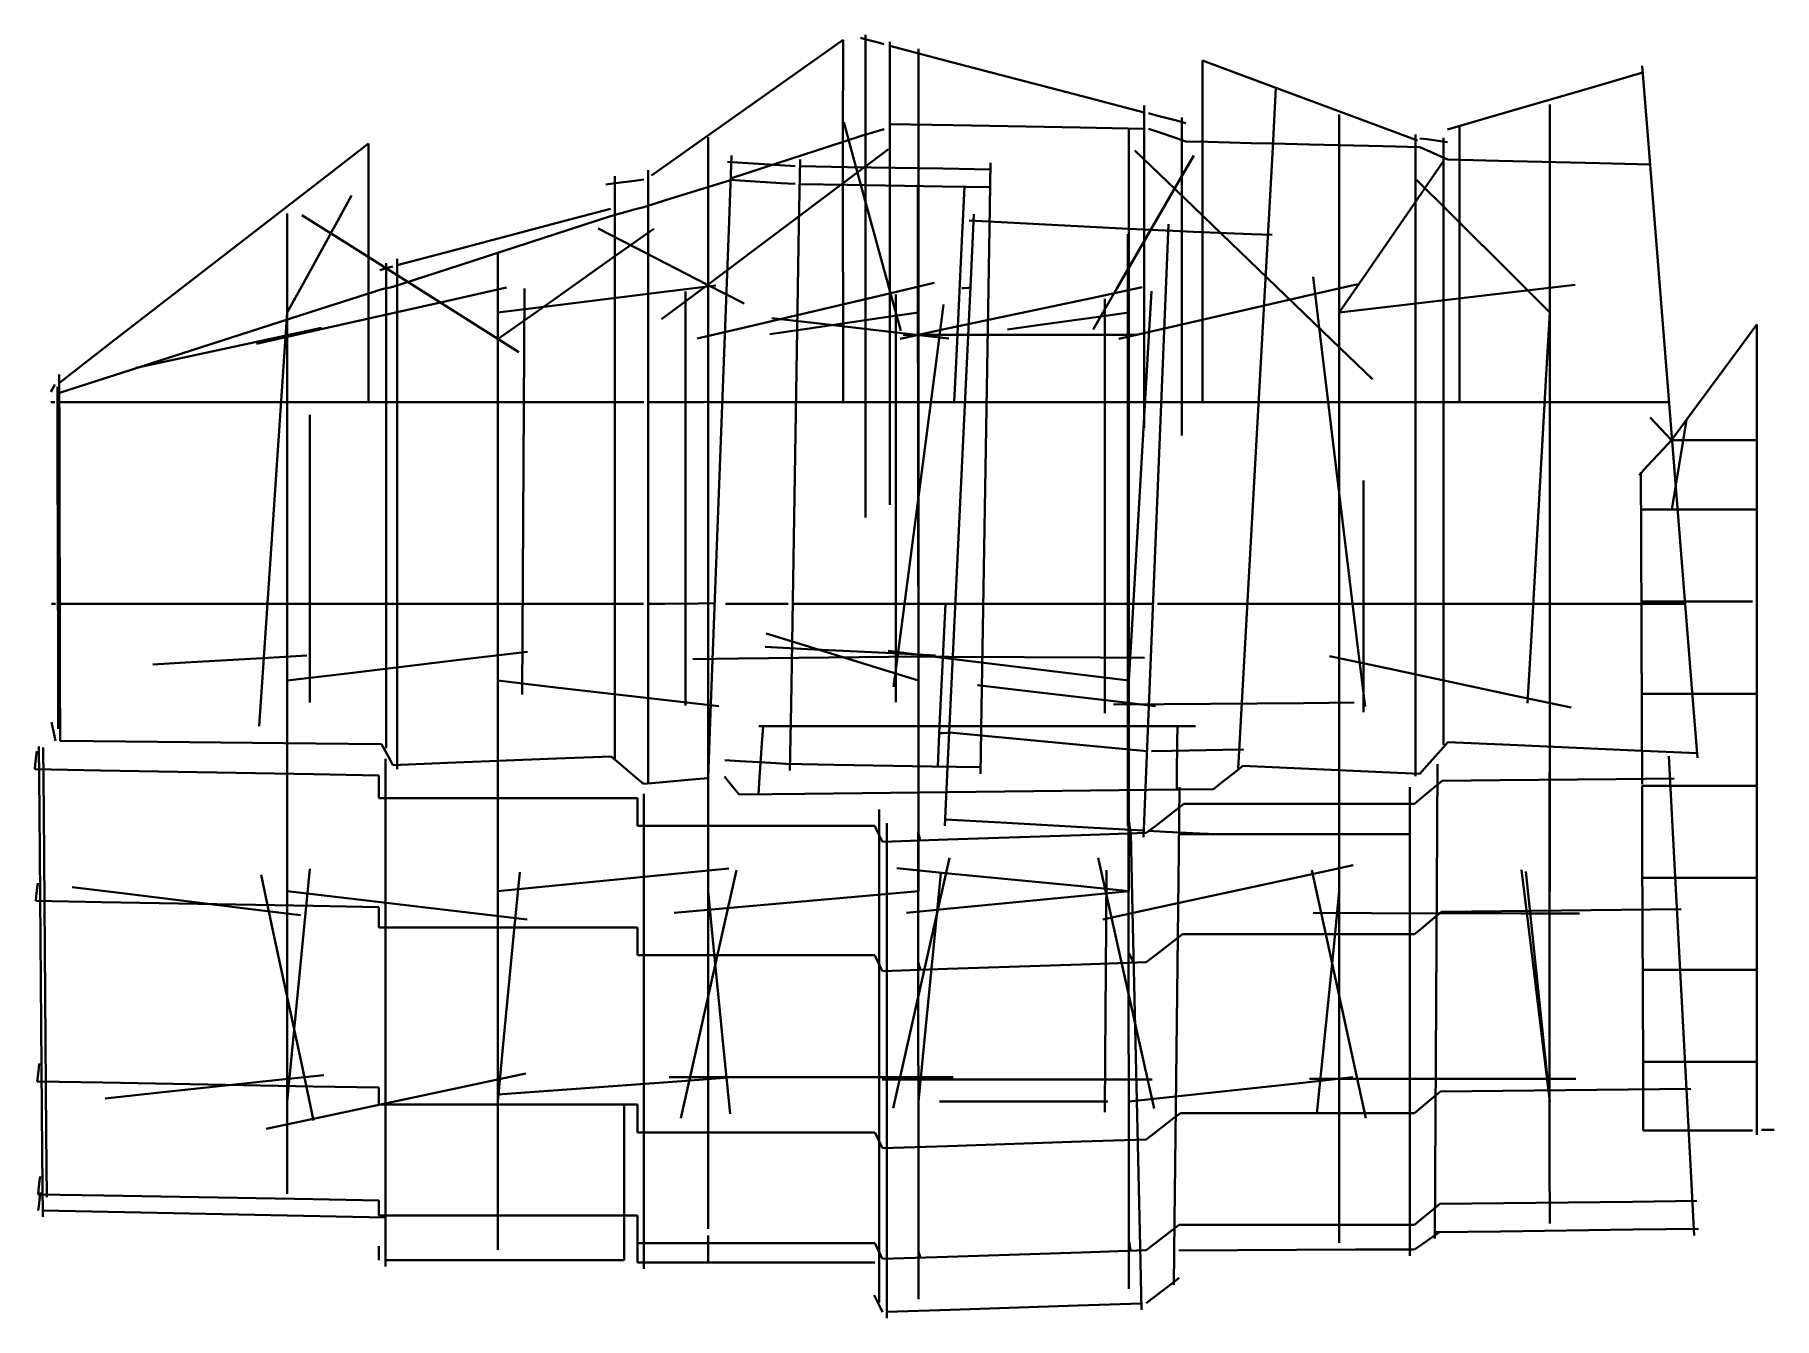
# Model space of a CAD drawing. Header units: inches. Extents: x 11544 to 12337, y 4691 to 5277.
import ezdxf

# ---------------------------------------------------------------- set-up
doc = ezdxf.new("R2010")
doc.units = ezdxf.units.IN
doc.header["$MEASUREMENT"] = 0
for name, color, linetype, lineweight in [('S-BEAM', 10, 'Continuous', 40), ('S-BRACE', 200, 'Continuous', 40), ('S-COLS', 52, 'Continuous', 40)]:
    doc.layers.add(name, color=color, linetype=linetype, lineweight=lineweight)

msp = doc.modelspace()

# ---------------------------------------------------------------- linework, layer by layer
at = {"layer": 'S-BEAM'}
for p, q in [((11890.77, 5258.82, 512.36), (11912.6, 5274.3, 504.65)), ((11912.6, 5262.66, 505.05), (11912.6, 5274.3, 504.65)), ((11923.21, 5274.44, 507.02), (11920.52, 5275.15, 500.91)), ((11922.86, 5276.59, 501.2), (11922.86, 5246.61, 502.23)), ((11928.59, 5273.03, 519.24), (11923.21, 5274.44, 507.02)), ((11931.28, 5272.33, 525.34), (11928.59, 5273.03, 519.24)), ((11933.89, 5273.35, 526.23), (11933.89, 5243.37, 527.23)), ((11962.17, 5264.17, 533), (11933.89, 5271.57, 526.29)), ((11947.03, 5240.22, 514.66), (11947.03, 5270.21, 513.66)), ((11912.59, 5239.38, 505.85), (11912.6, 5262.66, 505.05)), ((12021.71, 5248.6, 547.13), (11962.17, 5264.17, 533)), ((12101.18, 5255.68, 507.03), (12076.67, 5264.8, 502.77)), ((12076.67, 5255.54, 503.06), (12076.67, 5264.8, 502.77)), ((12279.67, 5232.49, 481.99), (12277.29, 5262.37, 480.61)), ((11847.11, 5227.86, 527.78), (11890.77, 5258.82, 512.36)), ((12076.67, 5237.01, 503.65), (12076.67, 5255.54, 503.06)), ((12150.21, 5237.44, 515.54), (12101.18, 5255.68, 507.03)), ((12277.53, 5259.36, 480.75), (12255.25, 5252.86, 477.36)), ((11922.86, 5246.61, 502.23), (11922.86, 5086.23, 507.76)), ((12050, 5241.2, 553.84), (12021.71, 5248.6, 547.13)), ((12110.15, 5252.34, 508.59), (12108.49, 5222.4, 509.3)), ((12255.25, 5252.86, 477.36), (12210.7, 5239.86, 470.59)), ((11912.59, 5227.74, 506.25), (11912.59, 5239.38, 505.85)), ((11933.89, 5243.37, 527.23), (11933.89, 5092.16, 532.23)), ((11947.03, 5179.86, 516.66), (11947.03, 5240.22, 514.66)), ((12050, 5214.31, 554.73), (12050, 5244.3, 553.74)), ((12051.91, 5240.8, 554.44), (12056.19, 5239.68, 541.47)), ((12056.19, 5239.68, 541.47), (12064.75, 5237.44, 515.53)), ((12067.13, 5238.87, 502.64), (12067.13, 5208.88, 503.47)), ((12139.03, 5210.3, 499.03), (12139.03, 5240.29, 498.04)), ((12210.7, 5239.86, 470.59), (12188.43, 5233.36, 467.2)), ((12235.03, 5214.82, 459.84), (12235.03, 5244.8, 458.86)), ((11906.06, 5225.62, 508.45), (11920.98, 5230.47, 503.41)), ((11923.6, 5231.22, 509.31), (11920.98, 5230.47, 503.41)), ((11928.83, 5232.72, 521.1), (11923.6, 5231.22, 509.31)), ((11931.45, 5233.47, 527), (11928.83, 5232.72, 521.1)), ((11933.89, 5235.84, 527.47), (11962.91, 5235.32, 534.13)), ((11962.91, 5235.32, 534.13), (12020.97, 5234.28, 547.43)), ((12020.97, 5234.28, 547.43), (12050, 5233.75, 554.08)), ((12043.03, 5212.51, 537.72), (12043.03, 5233.39, 537.09)), ((12051.96, 5233.72, 554.53), (12056.24, 5232.27, 541.57)), ((12056.24, 5232.27, 541.57), (12064.8, 5229.38, 515.65)), ((12064.75, 5237.44, 515.53), (12069.03, 5236.32, 502.56)), ((12076.67, 5227.75, 503.94), (12076.67, 5237.01, 503.65)), ((12174.73, 5228.32, 519.79), (12150.21, 5237.44, 515.54)), ((12173.83, 5201.13, 520.31), (12173.83, 5231.12, 519.32)), ((12193.81, 5231.08, 468.15), (12193.81, 5234.93, 468.02)), ((12193.81, 5223.38, 468.4), (12193.81, 5231.08, 468.15)), ((12300.08, 4976.58, 493.75), (12279.67, 5232.49, 481.99)), ((11672.36, 5208.63, 470.2), (11696.08, 5227, 470.49)), ((11696.08, 5209.88, 471.05), (11696.08, 5227, 470.49)), ((11825.28, 5212.38, 535.48), (11847.11, 5227.86, 527.78)), ((11851.03, 5199.92, 511.54), (11851.03, 5229.9, 510.53)), ((11876.24, 5215.92, 518.53), (11906.06, 5225.62, 508.45)), ((11912.59, 5198.04, 507.28), (11912.59, 5227.74, 506.25)), ((12064.8, 5229.38, 515.65), (12069.08, 5227.94, 502.69)), ((12069.08, 5227.94, 502.69), (12078.99, 5227.69, 504.32)), ((12076.67, 5198.04, 504.92), (12076.67, 5227.75, 503.94)), ((12078.99, 5227.69, 504.32), (12098.82, 5227.21, 507.57)), ((12108.49, 5222.4, 509.3), (12094.56, 4971.77, 515.28)), ((12098.82, 5227.21, 507.57), (12108.74, 5226.96, 509.19)), ((12108.74, 5226.96, 509.19), (12125.5, 5226.55, 511.89)), ((12125.5, 5226.55, 511.89), (12159.01, 5225.73, 517.29)), ((12159.01, 5225.73, 517.29), (12175.77, 5225.32, 519.99)), ((12175.77, 5225.32, 519.99), (12178.98, 5223.9, 506.91)), ((12175.8, 5229.34, 519.79), (12178.95, 5228.91, 506.91)), ((12178.95, 5228.91, 506.91), (12185.26, 5228.06, 481.14)), ((12178.98, 5223.9, 506.91), (12185.4, 5221.08, 480.76)), ((12185.26, 5228.06, 481.14), (12188.42, 5227.63, 468.26)), ((12186.63, 5199.58, 468.07), (12186.63, 5229.57, 467.04)), ((12193.81, 5219.54, 468.53), (12193.81, 5223.38, 468.4)), ((11823.66, 5214.87, 535.92), (11823.66, 5184.89, 536.96)), ((11866.74, 5218.16, 554.08), (11859.87, 5218.58, 524.88)), ((11860.59, 5191.61, 524.28), (11861.72, 5221.57, 523.19)), ((11861.32, 5211.07, 523.57), (11876.24, 5215.92, 518.53)), ((11883.84, 5217.1, 626.83), (11866.74, 5218.16, 554.08)), ((11890.71, 5216.68, 656.03), (11883.84, 5217.1, 626.83)), ((11892.99, 5219.64, 656.19), (11892.49, 5189.65, 655.86)), ((11914.67, 5216.26, 657.77), (11892.94, 5216.64, 656.16)), ((11958.12, 5215.51, 660.99), (11914.67, 5216.26, 657.77)), ((11979.85, 5215.14, 662.6), (11958.12, 5215.51, 660.99)), ((11979.41, 5188.14, 662.3), (11979.9, 5218.14, 662.63)), ((12050, 5127.16, 557.61), (12050, 5214.31, 554.73)), ((12185.4, 5221.08, 480.76), (12188.61, 5219.66, 467.69)), ((12188.61, 5219.66, 467.69), (12211.68, 5219.1, 471.44)), ((12193.81, 5191.88, 469.45), (12193.81, 5219.54, 468.53)), ((12211.68, 5219.1, 471.44), (12257.81, 5217.97, 478.93)), ((12235.03, 4915.86, 469.63), (12235.03, 5214.82, 459.84)), ((12257.81, 5217.97, 478.93), (12280.87, 5217.4, 482.68)), ((11578.74, 5136.11, 469.06), (11672.36, 5208.63, 470.2)), ((11696.08, 5175.66, 472.18), (11696.08, 5209.88, 471.05)), ((11808.78, 5208.86, 496.56), (11804.45, 5208.31, 483.17)), ((11808.53, 5212.13, 489.06), (11808.53, 5182.15, 490.3)), ((11817.44, 5209.97, 523.33), (11808.78, 5208.86, 496.56)), ((11821.77, 5210.52, 536.71), (11817.44, 5209.97, 523.33)), ((11831.64, 5201.05, 533.75), (11851.4, 5207.14, 526.99)), ((11851.4, 5207.14, 526.99), (11861.29, 5210.19, 523.6)), ((11861.3, 5210.36, 523.6), (11867.8, 5209.95, 552.88)), ((11867.8, 5209.95, 552.88), (11884.2, 5208.93, 626.63)), ((11884.2, 5208.93, 626.63), (11890.71, 5208.52, 655.91)), ((11892.8, 5208.49, 656.07), (11914.53, 5208.11, 657.68)), ((11914.53, 5208.11, 657.68), (11957.99, 5207.36, 660.9)), ((11946.76, 5177.5, 644.22), (11946.73, 5207.5, 644.49)), ((11957.99, 5207.36, 660.9), (11979.72, 5206.99, 662.51)), ((11966.8, 5182.62, 661.31), (11967.97, 5207.19, 661.64)), ((12043.03, 5170.75, 538.99), (12043.03, 5212.51, 537.72)), ((12067.13, 5208.88, 503.47), (12067.13, 5123.71, 505.83)), ((12139.03, 4915.86, 508.68), (12139.03, 5210.3, 499.03)), ((11821.75, 5198, 537.13), (11831.64, 5201.05, 533.75)), ((11851.03, 4915.86, 521.1), (11851.03, 5199.92, 511.54)), ((12173.83, 4968.25, 528.01), (12173.83, 5201.13, 520.31)), ((12186.63, 4982.59, 475.5), (12186.63, 5199.58, 468.07)), ((11659.03, 5195.1, 454.81), (11659.03, 5165.12, 455.77)), ((11733.54, 5177.92, 501.45), (11782.16, 5190.71, 493.87)), ((11781.72, 5185.78, 494.14), (11806.54, 5193.83, 490.2)), ((11782.16, 5190.71, 493.87), (11806.47, 5197.1, 490.07)), ((11810.35, 5194.88, 501.94), (11806.54, 5193.83, 490.2)), ((11817.95, 5196.96, 525.4), (11810.35, 5194.88, 501.94)), ((11821.75, 5198, 537.13), (11817.95, 5196.96, 525.4)), ((11852.16, 4967.36, 532.46), (11860.59, 5191.61, 524.28)), ((11912.6, 5138.62, 509.35), (11912.59, 5198.04, 507.28)), ((11993.42, 5190.62, 636.03), (11970.22, 5191.8, 632.18)), ((11970.92, 5164.73, 631.89), (11972.34, 5194.69, 632.51)), ((12039.82, 5188.26, 643.72), (11993.42, 5190.62, 636.03)), ((12076.67, 5138.62, 506.87), (12076.67, 5198.04, 504.92)), ((12193.81, 5136.57, 471.28), (12193.81, 5191.88, 469.45)), ((11732.07, 5169.68, 502.01), (11781.72, 5185.78, 494.14)), ((11823.66, 5184.89, 536.96), (11823.66, 4964.87, 544.57)), ((11892.49, 5189.65, 655.86), (11888.87, 4970.87, 653.49)), ((11964.46, 5133.48, 660.67), (11966.8, 5182.62, 661.31)), ((11975.79, 4969.37, 659.93), (11979.41, 5188.14, 662.3)), ((12063.03, 5187.07, 647.57), (12039.82, 5188.26, 643.72)), ((12042.62, 5155.56, 627.72), (12042.62, 5185.55, 627.97)), ((12061.18, 5190.17, 647.24), (12059.95, 5160.2, 646.65)), ((12063.06, 5187.07, 647.57), (12072.48, 5186.7, 619.09)), ((12072.48, 5186.7, 619.09), (12099.04, 5185.64, 538.86)), ((12099.04, 5185.64, 538.86), (12108.47, 5185.26, 510.38)), ((11696.08, 5158.54, 472.74), (11696.08, 5175.66, 472.18)), ((11709.23, 5171.53, 505.24), (11733.54, 5177.92, 501.45)), ((11755.03, 5177.2, 482.92), (11755.03, 5147.23, 484.14)), ((11808.53, 5182.15, 490.3), (11808.53, 4975.42, 498.87)), ((11947, 4974.23, 642.35), (11946.76, 5177.5, 644.22)), ((11947.03, 5149.87, 517.65), (11947.03, 5179.86, 516.66)), ((11702.81, 5169.64, 475.91), (11701.32, 5169.22, 466.02)), ((11705.77, 5170.48, 495.68), (11702.81, 5169.64, 475.91)), ((11704.08, 5142.34, 473.59), (11704.08, 5172.33, 472.6)), ((11707.25, 5170.9, 505.57), (11705.77, 5170.48, 495.68)), ((11707.25, 5161.62, 505.95), (11732.07, 5169.68, 502.01)), ((11709.23, 5144.45, 506.36), (11709.23, 5174.42, 505.12)), ((12043.03, 5149.87, 539.62), (12043.03, 5170.75, 538.99)), ((11659.03, 5165.12, 455.77), (11659.03, 4915.86, 463.74)), ((11673.75, 5151.36, 472.14), (11702.3, 5160.54, 472.91)), ((11702.3, 5160.54, 472.91), (11703.54, 5160.81, 481.17)), ((11703.54, 5160.81, 481.17), (11706.01, 5161.35, 497.69)), ((11706.01, 5161.35, 497.69), (11707.25, 5161.62, 505.95)), ((11960.48, 4945.53, 627.32), (11970.92, 5164.73, 631.89)), ((12059.95, 5160.2, 646.65), (12050.94, 4940.4, 642.31)), ((11583.59, 5122.38, 469.69), (11673.75, 5151.36, 472.14)), ((11696.08, 5146.14, 473.15), (11696.08, 5158.54, 472.74)), ((12042.62, 4945.46, 625.91), (12042.62, 5155.56, 627.72)), ((11696.08, 5121.32, 473.97), (11696.08, 5146.14, 473.15)), ((11709.23, 4971.46, 513.49), (11709.23, 5144.45, 506.36)), ((11755.03, 5147.23, 484.14), (11755.03, 4915.85, 493.58)), ((11947.03, 5119.89, 518.64), (11947.03, 5149.87, 517.65)), ((12043.03, 5119.89, 540.6), (12043.03, 5149.87, 539.62)), ((12329.6, 5144.34, 449.57), (12319.84, 5131.16, 451.09)), ((12329.6, 5144.34, 449.76), (12329.6, 5114.47, 452.55)), ((12329.6, 5144.34, 498.42), (12329.6, 5114.34, 498.42)), ((12329.6, 5144.34, 498.42), (12329.6, 5144.34, 498.42)), ((12329.6, 5144.34, 498.42), (12329.6, 5144.34, 498.42)), ((12329.6, 5144.34, 498.42), (12329.6, 5144.34, 498.42)), ((11555.03, 5117.74, 468.77), (11578.74, 5136.11, 469.06)), ((11704.08, 4980.97, 478.9), (11704.08, 5142.34, 473.59)), ((11912.6, 5108.92, 510.38), (11912.6, 5138.62, 509.35)), ((12076.67, 5108.92, 507.85), (12076.67, 5138.62, 506.87)), ((12193.81, 5108.92, 472.19), (12193.81, 5136.57, 471.28)), ((11963.29, 5108.92, 660.35), (11964.46, 5133.48, 660.67)), ((12050, 5097.18, 558.6), (12050, 5127.16, 557.61)), ((12319.84, 5131.16, 451.09), (12300.33, 5104.79, 454.15)), ((11555.02, 5121.52, 468.65), (11555.08, 5091.54, 469.64)), ((11555.04, 5113.2, 468.92), (11583.59, 5122.38, 469.69)), ((11696.08, 5108.92, 474.38), (11696.08, 5121.32, 473.97)), ((11947.03, 5011.86, 522.2), (11947.03, 5119.89, 518.64)), ((12043.03, 5011.86, 544.14), (12043.03, 5119.89, 540.6)), ((12067.13, 5123.71, 505.83), (12067.13, 5093.72, 506.66)), ((11551.66, 5114.5, 444.96), (11551.21, 5113.67, 438.28)), ((11552.58, 5116.16, 458.32), (11551.66, 5114.5, 444.96)), ((11553.03, 5116.99, 465), (11552.58, 5116.16, 458.32)), ((11554.2, 5115.89, 437.98), (11554.26, 5085.91, 438.97)), ((12329.6, 5114.47, 452.55), (12329.6, 4963.8, 466.63)), ((12329.6, 5114.34, 498.42), (12329.6, 4804.59, 498.42)), ((11551.2, 5108.92, 444.21), (11551.66, 5108.92, 449.41)), ((11551.66, 5108.92, 449.41), (11552.58, 5108.92, 459.79)), ((11552.58, 5108.92, 459.79), (11553.04, 5108.92, 464.99)), ((11555.05, 5108.92, 469.06), (11585.02, 5108.92, 470.19)), ((11585.02, 5108.92, 470.19), (11672.26, 5108.92, 473.48)), ((11672.26, 5108.92, 473.48), (11702.24, 5108.92, 474.61)), ((11702.24, 5108.92, 474.61), (11703.49, 5108.92, 482.99)), ((11703.49, 5108.92, 482.99), (11706, 5108.92, 499.74)), ((11706, 5108.92, 499.74), (11707.25, 5108.92, 508.12)), ((11707.25, 5108.92, 508.12), (11732.1, 5108.92, 504.51)), ((11732.1, 5108.92, 504.51), (11781.8, 5108.92, 497.3)), ((11781.8, 5108.92, 497.3), (11806.65, 5108.92, 493.69)), ((11806.65, 5108.92, 493.69), (11810.41, 5108.92, 505.33)), ((11810.41, 5108.92, 505.33), (11817.92, 5108.92, 528.61)), ((11817.92, 5108.92, 528.61), (11821.68, 5108.92, 540.24)), ((11823.66, 5108.92, 539.58), (11832.12, 5108.95, 536.51)), ((11832.12, 5108.95, 536.51), (11849.03, 5109.02, 530.36)), ((11849.03, 5109.02, 530.36), (11857.49, 5109.05, 527.29)), ((11851.03, 5108.92, 530.6), (11868.54, 5108.92, 524.85)), ((11866.07, 5108.92, 557.12), (11859.2, 5108.92, 527.92)), ((11882.19, 5108.92, 625.63), (11866.07, 5108.92, 557.12)), ((11868.54, 5108.92, 524.85), (11903.55, 5108.92, 513.35)), ((11889.06, 5108.92, 654.83), (11882.19, 5108.92, 625.63)), ((11912.89, 5108.92, 656.6), (11891.15, 5108.92, 654.99)), ((11903.55, 5108.92, 513.35), (11921.05, 5108.92, 507.61)), ((11956.36, 5108.92, 659.83), (11912.89, 5108.92, 656.6)), ((11921.05, 5108.92, 507.61), (11923.65, 5108.92, 513.48)), ((11923.65, 5108.92, 513.48), (11928.85, 5108.92, 525.24)), ((11928.85, 5108.92, 525.24), (11931.45, 5108.92, 531.12)), ((11933.89, 5108.93, 531.67), (11962.91, 5108.93, 538.31)), ((11978.1, 5108.92, 661.44), (11956.36, 5108.92, 659.83)), ((11962.91, 5108.93, 538.31), (12020.97, 5108.92, 551.58)), ((11989.18, 5108.92, 634.2), (11966.28, 5108.92, 630.39)), ((12034.96, 5108.92, 641.83), (11989.18, 5108.92, 634.2)), ((12020.97, 5108.92, 551.58), (12050, 5108.92, 558.21)), ((12057.85, 5108.92, 645.64), (12034.96, 5108.92, 641.83)), ((12051.96, 5108.92, 558.66), (12056.24, 5108.92, 545.65)), ((12056.24, 5108.92, 545.65), (12064.8, 5108.92, 519.64)), ((12069.29, 5108.92, 617.49), (12059.85, 5108.92, 645.97)), ((12064.8, 5108.92, 519.64), (12069.08, 5108.92, 506.63)), ((12069.08, 5108.92, 506.63), (12077.53, 5108.92, 507.99)), ((12094.74, 5108.92, 540.77), (12069.29, 5108.92, 617.49)), ((12077.53, 5108.92, 507.99), (12094.43, 5108.92, 510.72)), ((12094.43, 5108.92, 510.72), (12102.88, 5108.92, 512.08)), ((12104.18, 5108.92, 512.29), (12094.74, 5108.92, 540.77)), ((12102.18, 5108.92, 512.01), (12120.58, 5108.92, 514.97)), ((12120.58, 5108.92, 514.97), (12157.37, 5108.92, 520.88)), ((12157.37, 5108.92, 520.88), (12175.77, 5108.92, 523.84)), ((12175.77, 5108.92, 523.84), (12178.98, 5108.92, 510.71)), ((12178.98, 5108.92, 510.71), (12185.4, 5108.92, 484.47)), ((12185.4, 5108.92, 484.47), (12188.61, 5108.92, 471.35)), ((12188.61, 5108.92, 471.35), (12213.84, 5108.92, 475.43)), ((12213.84, 5108.92, 475.43), (12264.3, 5108.92, 483.59)), ((12264.3, 5108.92, 483.59), (12289.53, 5108.92, 487.67)), ((12300.33, 5104.79, 454.15), (12290.57, 5091.61, 455.68)), ((12280.85, 5101.93, 455.85), (12288.14, 5094.19, 455.85)), ((12297.4, 5100.84, 454.61), (12295.73, 5090.61, 455.74)), ((11555.08, 5091.54, 469.64), (11555.29, 4984.44, 473.17)), ((11933.89, 5092.16, 532.23), (11933.89, 5062.17, 533.22)), ((12286.89, 5087.63, 456.62), (12279.52, 5079.67, 457.61)), ((12290.57, 5091.61, 456.12), (12286.89, 5087.63, 456.62)), ((12288.14, 5094.19, 455.85), (12290.57, 5091.61, 455.85)), ((12300.33, 5091.61, 455.78), (12290.57, 5091.61, 456.15)), ((12295.73, 5090.61, 455.74), (12292.37, 5070.16, 458.01)), ((12319.84, 5091.61, 455.05), (12300.33, 5091.61, 455.78)), ((12329.6, 5091.61, 454.69), (12319.84, 5091.61, 455.05)), ((12329.6, 5091.61, 498.42), (12329.6, 5091.61, 498.42)), ((12329.6, 5091.61, 498.42), (12329.6, 5091.61, 498.42)), ((12329.6, 5091.61, 498.42), (12329.6, 5091.61, 498.42)), ((11554.26, 5085.91, 438.97), (11554.45, 4989.93, 442.14)), ((11922.86, 5086.23, 507.76), (11922.86, 5056.25, 508.79)), ((12279.52, 5079.67, 457.61), (12275.83, 5075.68, 458.11)), ((12276.66, 5076.98, 458.11), (12276.77, 5047.11, 460.9)), ((12292.37, 5070.16, 458.01), (12290.7, 5059.93, 459.14)), ((12276.72, 5059.93, 459.7), (12289.94, 5059.93, 459.17)), ((12289.94, 5059.93, 459.17), (12316.38, 5059.93, 458.11)), ((12316.38, 5059.93, 458.11), (12329.6, 5059.93, 457.58)), ((12329.6, 5059.93, 498.42), (12329.6, 5059.93, 498.42)), ((12329.6, 5059.93, 498.42), (12329.6, 5059.93, 498.42)), ((12329.6, 5059.93, 498.42), (12329.6, 5059.93, 498.42)), ((12276.77, 5047.11, 460.9), (12277.06, 4964.57, 468.6)), ((11551.84, 5016.92, 452.44), (11551.38, 5016.92, 447.25)), ((11552.76, 5016.92, 462.83), (11551.84, 5016.92, 452.44)), ((11553.22, 5016.92, 468.02), (11552.76, 5016.92, 462.83)), ((11585.21, 5016.92, 473.23), (11555.23, 5016.92, 472.1)), ((11672.14, 5016.92, 476.51), (11585.21, 5016.92, 473.23)), ((11702.12, 5016.92, 477.64), (11672.14, 5016.92, 476.51)), ((11703.4, 5016.92, 486.21), (11702.12, 5016.92, 477.64)), ((11705.97, 5016.92, 503.34), (11703.4, 5016.92, 486.21)), ((11707.25, 5016.92, 511.91), (11705.97, 5016.92, 503.34)), ((11732.13, 5016.92, 508.3), (11707.25, 5016.92, 511.91)), ((11781.88, 5016.92, 501.08), (11732.13, 5016.92, 508.3)), ((11806.76, 5016.92, 497.47), (11781.88, 5016.92, 501.08)), ((11810.47, 5016.92, 508.96), (11806.76, 5016.92, 497.47)), ((11817.9, 5016.92, 531.96), (11810.47, 5016.92, 508.96)), ((11821.61, 5016.92, 543.46), (11817.9, 5016.92, 531.96)), ((11831.26, 5016.98, 539.74), (11823.66, 5016.92, 542.77)), ((11846.44, 5017.1, 533.67), (11831.26, 5016.98, 539.74)), ((11854.03, 5017.16, 530.64), (11846.44, 5017.1, 533.67)), ((11865.82, 5016.92, 561.54), (11858.95, 5016.92, 532.34)), ((11880.67, 5016.92, 624.63), (11865.82, 5016.92, 561.54)), ((11887.54, 5016.92, 653.84), (11880.67, 5016.92, 624.63)), ((11911.37, 5016.92, 655.6), (11889.63, 5016.92, 653.99)), ((11954.84, 5016.92, 658.83), (11911.37, 5016.92, 655.6)), ((11976.57, 5016.92, 660.45), (11954.84, 5016.92, 658.83)), ((11958.5, 4998.37, 658.92), (11959.41, 5016.92, 659.17)), ((11984.95, 5016.92, 632.31), (11961.91, 5016.92, 628.48)), ((12031.03, 5016.92, 639.98), (11984.95, 5016.92, 632.31)), ((12054.07, 5016.92, 643.82), (12031.03, 5016.92, 639.98)), ((12065.52, 5016.92, 615.68), (12056.07, 5016.92, 644.15)), ((12089.63, 5016.92, 542.98), (12065.52, 5016.92, 615.68)), ((12099.07, 5016.92, 514.51), (12089.63, 5016.92, 542.98)), ((12116.74, 5016.92, 517.37), (12097.07, 5016.92, 514.2)), ((12156.1, 5016.92, 523.71), (12116.74, 5016.92, 517.37)), ((12175.77, 5016.92, 526.88), (12156.1, 5016.92, 523.71)), ((12178.98, 5016.92, 513.76), (12175.77, 5016.92, 526.88)), ((12185.4, 5016.92, 487.51), (12178.98, 5016.92, 513.76)), ((12188.61, 5016.92, 474.39), (12185.4, 5016.92, 487.51)), ((12215.68, 5016.92, 478.77), (12188.61, 5016.92, 474.39)), ((12269.8, 5016.92, 487.52), (12215.68, 5016.92, 478.77)), ((12296.87, 5016.92, 491.9), (12269.8, 5016.92, 487.52)), ((12276.87, 5017.93, 463.62), (12289.55, 5017.93, 463.11)), ((12289.55, 5017.93, 463.11), (12314.92, 5017.93, 462.09)), ((12314.92, 5017.93, 462.09), (12327.6, 5017.93, 461.58)), ((12329.62, 5017.93, 498.42), (12329.62, 5017.93, 498.42)), ((12329.62, 5017.93, 498.42), (12329.62, 5017.93, 498.42)), ((12329.62, 5017.93, 498.42), (12329.62, 5017.93, 498.42)), ((11947.03, 4981.87, 523.18), (11947.03, 5011.86, 522.2)), ((12043.03, 4981.87, 545.12), (12043.03, 5011.86, 544.14)), ((11956.69, 4961.27, 658.41), (11958.5, 4998.37, 658.92)), ((11554.45, 4989.93, 442.14), (11554.51, 4959.94, 443.13)), ((11555.29, 4984.44, 473.17), (11555.35, 4954.45, 474.16)), ((11704.08, 4950.99, 479.88), (11704.08, 4980.97, 478.9)), ((11947.03, 4957.87, 551.92), (11947.03, 4981.87, 557.79)), ((12043.03, 4957.87, 547.5), (12043.03, 4981.87, 553.16)), ((12186.63, 4952.61, 476.52), (12186.63, 4982.59, 475.5)), ((12302.47, 4946.7, 495.12), (12300.08, 4976.58, 493.75)), ((11709.23, 4941.48, 514.72), (11709.23, 4971.46, 513.49)), ((11808.53, 4975.42, 498.87), (11808.53, 4945.44, 500.11)), ((11888.87, 4970.87, 653.49), (11888.38, 4940.88, 653.17)), ((11947.03, 4944.23, 642.08), (11947, 4974.23, 642.35)), ((11975.29, 4939.38, 659.61), (11975.79, 4969.37, 659.93)), ((12094.56, 4971.77, 515.28), (12092.89, 4941.82, 516)), ((12173.83, 4938.27, 529), (12173.83, 4968.25, 528.01)), ((12277.02, 4975.93, 467.54), (12290.17, 4975.93, 467.01)), ((12290.17, 4975.93, 467.01), (12316.46, 4975.93, 465.95)), ((12316.46, 4975.93, 465.95), (12329.6, 4975.93, 465.43)), ((12329.6, 4975.93, 498.42), (12329.6, 4975.93, 498.42)), ((12329.6, 4975.93, 498.42), (12329.6, 4975.93, 498.42)), ((12329.6, 4975.93, 498.42), (12329.6, 4975.93, 498.42)), ((11551.95, 4960.84, 450.79), (11551.49, 4962.96, 443.03)), ((11552.88, 4956.6, 466.32), (11551.95, 4960.84, 450.79)), ((11823.66, 4964.87, 544.57), (11823.66, 4934.89, 545.61)), ((11851.03, 4937.4, 533.55), (11852.16, 4967.36, 532.46)), ((11874.15, 4961.09, 571.08), (11904.12, 4961.09, 569.72)), ((11876.17, 4960.98, 570.96), (11875.63, 4953.23, 569.14)), ((11904.12, 4961.09, 569.72), (12043.44, 4961.09, 563.42)), ((11955.79, 4942.72, 658.16), (11956.69, 4961.27, 658.41)), ((12043.44, 4961.09, 563.42), (12073.41, 4961.09, 562.06)), ((12065.2, 4961.09, 562.43), (12065.12, 4953.87, 560.72)), ((12277.06, 4964.57, 468.6), (12277.17, 4934.7, 471.39)), ((12329.6, 4963.8, 466.63), (12329.6, 4933.93, 469.43)), ((11553.34, 4954.47, 474.09), (11552.88, 4956.6, 466.32)), ((11585.33, 4954.14, 475.3), (11555.35, 4954.45, 474.16)), ((11672.07, 4953.24, 478.6), (11585.33, 4954.14, 475.3)), ((11702.04, 4952.92, 479.74), (11672.07, 4953.24, 478.6)), ((11702.04, 4952.92, 479.74), (11703.34, 4950.52, 488.54)), ((11875.63, 4953.23, 569.14), (11874.56, 4937.73, 565.5)), ((11947.03, 4909.87, 540.17), (11947.03, 4957.87, 551.92)), ((11961.11, 4958.21, 627.51), (11983.66, 4956.09, 631.25)), ((11983.66, 4956.09, 631.25), (12028.77, 4951.85, 638.75)), ((12043.03, 4909.87, 536.18), (12043.03, 4957.87, 547.5)), ((12065.12, 4953.87, 560.72), (12064.95, 4939.42, 557.28)), ((12188.61, 4953.81, 476.48), (12185.4, 4950.19, 489.72)), ((12188.61, 4953.81, 476.48), (12217.04, 4952.54, 481.12)), ((12217.04, 4952.54, 481.12), (12273.88, 4950, 490.39)), ((11544.49, 4947.59, 469.87), (11544.05, 4943.49, 484.87)), ((11544.71, 4949.64, 462.37), (11544.49, 4947.59, 469.87)), ((11545.75, 4951.77, 494.5), (11545.98, 4922.35, 488.61)), ((11547.69, 4951.39, 462.72), (11547.93, 4921.98, 456.83)), ((11703.34, 4950.52, 488.54), (11705.95, 4945.71, 506.14)), ((11703.83, 4916.85, 498.51), (11703.83, 4946.26, 504.41)), ((11705.95, 4945.71, 506.14), (11707.25, 4943.3, 514.95)), ((11781.94, 4946.3, 503.98), (11732.15, 4944.3, 511.29)), ((11806.84, 4947.3, 500.32), (11781.94, 4946.3, 503.98)), ((11806.84, 4947.3, 500.32), (11810.52, 4944.15, 511.82)), ((11865.6, 4945.2, 564.24), (11858.74, 4945.62, 535.04)), ((11879.6, 4944.33, 623.81), (11865.6, 4945.2, 564.24)), ((11959.06, 4915.57, 626.7), (11960.48, 4945.53, 627.32)), ((12028.77, 4951.85, 638.75), (12051.32, 4949.73, 642.49)), ((12042.62, 4915.46, 625.65), (12042.62, 4945.46, 625.91)), ((12053.31, 4949.63, 642.82), (12062.76, 4949.81, 614.35)), ((12062.76, 4949.81, 614.35), (12085.92, 4950.23, 544.58)), ((12085.92, 4950.23, 544.58), (12095.37, 4950.41, 516.11)), ((12185.4, 4950.19, 489.72), (12178.98, 4942.95, 516.2)), ((12273.88, 4950, 490.39), (12302.31, 4948.73, 495.03)), ((12290.9, 4918.19, 503.39), (12289.34, 4947.43, 509.91)), ((11544.05, 4943.49, 484.87), (11543.83, 4941.45, 492.37)), ((11543.83, 4941.45, 492.37), (11573.76, 4940.91, 494.35)), ((11573.76, 4940.91, 494.35), (11670.93, 4939.16, 500.76)), ((11659.03, 4912.9, 478.93), (11659.03, 4942.31, 484.83)), ((11670.93, 4939.16, 500.76), (11700.86, 4938.62, 502.74)), ((11700.86, 4938.62, 502.74), (11700.86, 4936.02, 512.25)), ((11703.83, 4938.35, 543.55), (11703.83, 4909.41, 535.65)), ((11732.15, 4944.3, 511.29), (11707.25, 4943.3, 514.95)), ((11810.52, 4944.15, 511.82), (11817.87, 4937.86, 534.83)), ((11817.87, 4937.86, 534.83), (11821.55, 4934.72, 546.33)), ((11843.66, 4936.73, 539.36), (11828.92, 4935.39, 544.01)), ((11851.03, 4937.4, 537.04), (11843.66, 4936.73, 539.36)), ((11858.45, 4938.07, 534.7), (11860.13, 4936.02, 542.04)), ((11874.56, 4937.73, 565.5), (11874.02, 4929.98, 563.67)), ((11886.47, 4943.91, 653.01), (11879.6, 4944.33, 623.81)), ((11886.34, 4943.92, 653.01), (11908.59, 4943.53, 654.66)), ((11908.59, 4943.53, 654.66), (11953.09, 4942.76, 657.96)), ((11953.09, 4942.76, 657.96), (11975.34, 4942.38, 659.61)), ((12050.94, 4940.4, 642.31), (12049.71, 4910.43, 641.72)), ((12064.95, 4939.42, 557.28), (12064.87, 4932.19, 555.56)), ((12091.63, 4940.29, 525.93), (12084.99, 4935.02, 545.21)), ((12094.96, 4942.93, 516.29), (12091.63, 4940.29, 525.93)), ((12115.16, 4942.03, 519.58), (12094.96, 4942.93, 516.29)), ((12155.57, 4940.23, 526.16), (12115.16, 4942.03, 519.58)), ((12175.77, 4939.33, 529.45), (12155.57, 4940.23, 526.16)), ((12178.98, 4942.95, 516.2), (12175.77, 4939.33, 529.45)), ((12183.86, 4943.74, 513.67), (12183.69, 4914.44, 507.22)), ((12212.43, 4936.41, 510.83), (12265.4, 4936.99, 508.69)), ((12234.93, 4940.06, 494.9), (12234.94, 4910.76, 488.44)), ((12265.4, 4936.99, 508.69), (12291.89, 4937.28, 507.62)), ((11700.86, 4936.02, 512.25), (11700.86, 4930.83, 531.28)), ((11700.86, 4930.83, 531.28), (11700.86, 4928.23, 540.79)), ((11755.03, 4902.91, 518), (11755.03, 4931.85, 525.9)), ((11828.92, 4935.39, 544.01), (11821.55, 4934.72, 546.33)), ((11821.78, 4901.22, 533.41), (11821.78, 4930.16, 541.31)), ((11860.13, 4936.02, 542.04), (11863.51, 4931.93, 556.71)), ((11863.51, 4931.93, 556.71), (11865.2, 4929.88, 564.05)), ((11865.2, 4929.88, 564.05), (11895.17, 4930.22, 562.77)), ((11895.17, 4930.22, 562.77), (12051.7, 4932.04, 556.12)), ((12051.7, 4932.04, 556.12), (12081.67, 4932.39, 554.85)), ((12065.76, 4904.06, 545.16), (12066.1, 4933.24, 552.11)), ((12084.99, 4935.02, 545.21), (12081.67, 4932.39, 554.85)), ((12139.03, 4900.04, 528.46), (12139.03, 4929.22, 535.45)), ((12171.18, 4904.06, 545.16), (12171.18, 4933.24, 552.11)), ((12176.46, 4928.25, 540.7), (12182.78, 4933.5, 521.5)), ((12182.78, 4933.5, 521.5), (12185.94, 4936.12, 511.9)), ((12185.94, 4936.12, 511.9), (12212.43, 4936.41, 510.83)), ((12277.17, 4933.93, 471.29), (12277.28, 4904.14, 467.7)), ((12277.17, 4933.93, 471.27), (12290.28, 4933.93, 470.79)), ((12290.28, 4933.93, 470.79), (12316.49, 4933.93, 469.84)), ((12316.49, 4933.93, 469.84), (12329.6, 4933.93, 469.36)), ((12329.6, 4933.93, 469.41), (12329.6, 4904.14, 465.83)), ((12329.6, 4933.93, 498.42), (12329.6, 4933.93, 498.42)), ((12329.6, 4933.93, 498.42), (12329.6, 4933.93, 498.42)), ((12329.6, 4933.93, 498.42), (12329.6, 4933.93, 498.42)), ((11545.98, 4922.35, 488.61), (11547.22, 4766.6, 457.44)), ((11547.93, 4921.98, 456.83), (11549.09, 4775.55, 427.52)), ((11700.86, 4928.23, 540.79), (11730.34, 4928.23, 540.79)), ((11730.34, 4928.23, 540.79), (11789.3, 4928.23, 540.79)), ((11789.3, 4928.23, 540.79), (11818.78, 4928.23, 540.79)), ((11818.78, 4928.23, 540.79), (11818.78, 4925.07, 552.36)), ((11818.78, 4925.07, 552.36), (11818.78, 4918.75, 575.52)), ((11821.78, 4923.13, 589.15), (11821.78, 4894.19, 581.25)), ((11929.13, 4894.18, 581.3), (11929.13, 4923.12, 589.19)), ((12055.27, 4915.68, 586.77), (12063.84, 4922.32, 562.45)), ((12063.84, 4922.32, 562.45), (12068.12, 4925.63, 550.3)), ((12068.12, 4925.63, 550.3), (12094.42, 4925.63, 550.3)), ((12094.42, 4925.63, 550.3), (12147.01, 4925.63, 550.3)), ((12147.01, 4925.63, 550.3), (12173.3, 4925.63, 550.3)), ((12173.3, 4925.63, 550.3), (12176.46, 4928.25, 540.7)), ((11659.03, 4915.86, 463.74), (11659.03, 4885.87, 464.7)), ((11659.03, 4777.82, 451.82), (11659.03, 4912.9, 478.93)), ((11703.83, 4764.29, 467.89), (11703.83, 4916.85, 498.51)), ((11755.03, 4915.85, 493.58), (11755.03, 4885.87, 494.8)), ((11818.78, 4918.75, 575.52), (11818.78, 4915.59, 587.09)), ((11818.78, 4915.59, 587.09), (11845.85, 4915.61, 587.03)), ((11845.85, 4915.61, 587.03), (11900, 4915.64, 586.91)), ((11851.03, 4890.74, 560.72), (11851.03, 4919.68, 568.62)), ((11851.03, 4885.87, 522.11), (11851.03, 4915.86, 521.1)), ((11900, 4915.64, 586.91), (11927.07, 4915.66, 586.85)), ((11927.07, 4915.66, 586.85), (11927.94, 4913.83, 593.53)), ((11927.94, 4913.83, 593.53), (11929.69, 4910.19, 606.89)), ((11932.55, 4916.82, 615.62), (11932.55, 4887.87, 607.71)), ((11946.85, 4884.02, 586.59), (11946.82, 4912.94, 594.59)), ((11959.2, 4918.57, 626.76), (11981.87, 4917.28, 630.5)), ((11981.87, 4917.28, 630.5), (12027.21, 4914.71, 637.98)), ((12027.21, 4914.71, 637.98), (12049.88, 4913.43, 641.72)), ((12042.88, 4918.62, 577.39), (12042.9, 4889.68, 569.49)), ((12050.98, 4912.36, 598.93), (12055.27, 4915.68, 586.77)), ((12051.84, 4913.32, 642.05), (12059.7, 4912.94, 618.3)), ((12059.7, 4912.94, 618.3), (12075.42, 4912.19, 570.81)), ((12139.03, 4885.87, 509.67), (12139.03, 4915.86, 508.68)), ((12183.69, 4914.44, 507.22), (12182.8, 4756.56, 472.45)), ((12235.03, 4885.87, 470.61), (12235.03, 4915.86, 469.63)), ((12299.43, 4757.98, 467.71), (12290.9, 4918.19, 503.39)), ((11703.83, 4909.41, 535.65), (11703.83, 4743.49, 490.36)), ((11929.69, 4910.19, 606.89), (11930.56, 4908.36, 613.57)), ((11930.56, 4908.36, 613.57), (11960.33, 4909.35, 609.95)), ((11947.03, 4885.87, 534.29), (11947.03, 4909.87, 540.17)), ((11960.33, 4909.35, 609.95), (12021.22, 4911.37, 602.55)), ((12021.22, 4911.37, 602.55), (12050.98, 4912.36, 598.93)), ((12043.03, 4885.87, 530.51), (12043.03, 4909.87, 536.18)), ((12043.85, 4912.3, 599.2), (12044.5, 4883.36, 591.3)), ((12065.85, 4911.8, 547), (12092.18, 4911.8, 547)), ((12075.42, 4912.19, 570.81), (12083.27, 4911.82, 547.06)), ((12092.18, 4911.8, 547), (12144.85, 4911.8, 547)), ((12144.85, 4911.8, 547), (12171.18, 4911.8, 547)), ((12234.94, 4910.76, 488.44), (12235.02, 4763.46, 455.97)), ((11755.03, 4751.08, 476.55), (11755.03, 4902.91, 518)), ((11821.78, 4756.03, 493.78), (11821.78, 4901.22, 533.41)), ((12063.84, 4735.39, 504.98), (12065.76, 4904.06, 545.16)), ((12139.03, 4754.51, 493.59), (12139.03, 4900.04, 528.46)), ((12171.18, 4748.63, 508.13), (12171.18, 4904.06, 545.16)), ((12277.28, 4904.14, 467.7), (12277.62, 4806.41, 455.92)), ((12329.6, 4904.14, 465.83), (12329.6, 4806.41, 454.06)), ((11545.19, 4889.53, 450.34), (11544.97, 4887.48, 457.84)), ((11821.78, 4894.19, 581.25), (11821.78, 4742.42, 539.82)), ((11851.03, 4760.62, 525.21), (11851.03, 4890.74, 560.72)), ((11929.13, 4727.02, 535.7), (11929.13, 4894.18, 581.3)), ((12042.9, 4889.68, 569.49), (12043.01, 4733.28, 526.8)), ((12277.32, 4891.93, 466.23), (12290.39, 4891.93, 465.75)), ((12290.39, 4891.93, 465.75), (12316.53, 4891.93, 464.79)), ((12316.53, 4891.93, 464.79), (12329.6, 4891.93, 464.31)), ((12329.6, 4891.93, 498.42), (12329.6, 4891.93, 498.42)), ((12329.6, 4891.93, 498.42), (12329.6, 4891.93, 498.42)), ((12329.6, 4891.93, 498.42), (12329.6, 4891.93, 498.42)), ((11544.53, 4883.39, 472.84), (11544.31, 4881.34, 480.34)), ((11544.31, 4881.34, 480.34), (11574.24, 4880.8, 482.32)), ((11544.97, 4887.48, 457.84), (11544.53, 4883.39, 472.84)), ((11932.55, 4887.87, 607.71), (11932.55, 4719.88, 561.86)), ((11947, 4728.49, 543.57), (11946.85, 4884.02, 586.59)), ((12044.5, 4883.36, 591.3), (12048.12, 4723.73, 547.72)), ((11574.24, 4880.8, 482.32), (11670.92, 4879.06, 488.7)), ((11670.92, 4879.06, 488.7), (11700.85, 4878.52, 490.68)), ((11700.85, 4878.52, 490.68), (11700.85, 4876.2, 499.18)), ((11700.85, 4876.2, 499.18), (11700.85, 4871.56, 516.18)), ((12176.37, 4868.67, 526.77), (12182.53, 4873.77, 508.08)), ((12182.53, 4873.77, 508.08), (12185.6, 4876.32, 498.73)), ((12185.6, 4876.32, 498.73), (12212.97, 4876.62, 497.63)), ((12212.97, 4876.62, 497.63), (12267.7, 4877.23, 495.42)), ((12267.7, 4877.23, 495.42), (12295.07, 4877.53, 494.31)), ((11700.85, 4871.56, 516.18), (11700.85, 4869.24, 524.69)), ((11700.85, 4869.24, 524.69), (11730.33, 4869.24, 524.68)), ((11730.33, 4869.24, 524.68), (11789.3, 4869.24, 524.68)), ((11789.3, 4869.24, 524.68), (11818.78, 4869.24, 524.68)), ((11818.78, 4869.24, 524.68), (11818.78, 4866.08, 536.26)), ((11818.78, 4866.08, 536.26), (11818.78, 4859.76, 559.41)), ((12063.33, 4862.93, 547.8), (12067.44, 4866.12, 536.12)), ((12067.44, 4866.12, 536.12), (12093.91, 4866.12, 536.12)), ((12093.91, 4866.12, 536.12), (12146.83, 4866.12, 536.12)), ((12146.83, 4866.12, 536.12), (12173.3, 4866.12, 536.12)), ((12173.3, 4866.12, 536.12), (12176.37, 4868.67, 526.77)), ((11818.78, 4859.76, 559.41), (11818.78, 4856.6, 570.99)), ((12055.1, 4856.56, 571.15), (12063.33, 4862.93, 547.8)), ((11818.78, 4856.6, 570.99), (11845.85, 4856.62, 570.93)), ((11845.85, 4856.62, 570.93), (11900, 4856.65, 570.81)), ((11900, 4856.65, 570.81), (11927.07, 4856.67, 570.75)), ((11927.07, 4856.67, 570.75), (11927.94, 4854.85, 577.43)), ((11927.94, 4854.85, 577.43), (11929.69, 4851.2, 590.79)), ((11929.69, 4851.2, 590.79), (11930.56, 4849.38, 597.46)), ((11930.56, 4849.38, 597.46), (11960.33, 4850.37, 593.85)), ((11960.33, 4850.37, 593.85), (12021.22, 4852.39, 586.44)), ((12021.22, 4852.39, 586.44), (12050.98, 4853.37, 582.82)), ((12050.98, 4853.37, 582.82), (12055.1, 4856.56, 571.15)), ((12277.47, 4849.93, 461.17), (12290.5, 4849.93, 460.69)), ((12290.5, 4849.93, 460.69), (12316.57, 4849.93, 459.73)), ((12316.57, 4849.93, 459.73), (12329.6, 4849.93, 459.25)), ((12329.6, 4849.93, 498.42), (12329.6, 4849.93, 498.42)), ((12329.6, 4849.93, 498.42), (12329.6, 4849.93, 498.42)), ((12329.6, 4849.93, 498.42), (12329.6, 4849.93, 498.42)), ((11545.62, 4805.12, 441.36), (11545.18, 4801.02, 456.36)), ((11545.84, 4807.16, 433.86), (11545.62, 4805.12, 441.36)), ((12277.62, 4807.93, 456.1), (12290.61, 4807.93, 455.62)), ((12277.62, 4806.41, 455.92), (12277.73, 4776.62, 452.33)), ((12290.61, 4807.93, 455.62), (12316.6, 4807.93, 454.66)), ((12316.6, 4807.93, 454.66), (12329.6, 4807.93, 454.17)), ((12329.6, 4807.93, 498.42), (12329.6, 4807.93, 498.42)), ((12329.6, 4807.93, 498.42), (12329.6, 4807.93, 498.42)), ((12329.6, 4807.93, 498.42), (12329.6, 4807.93, 498.42)), ((12329.6, 4806.41, 454.06), (12329.6, 4776.62, 450.47)), ((12329.6, 4804.59, 498.42), (12329.6, 4774.59, 498.42)), ((11545.18, 4801.02, 456.36), (11544.96, 4798.98, 463.86)), ((11574.89, 4798.44, 465.84), (11544.96, 4798.98, 463.86)), ((11670.9, 4796.71, 472.17), (11574.89, 4798.44, 465.84)), ((11700.83, 4796.17, 474.15), (11670.9, 4796.71, 472.17)), ((11700.83, 4796.17, 474.15), (11700.83, 4794.23, 481.27)), ((11700.83, 4794.23, 481.27), (11700.83, 4790.34, 495.5)), ((12182.18, 4791.93, 489.69), (12185.14, 4794.38, 480.69)), ((12185.14, 4794.38, 480.69), (12213.71, 4794.7, 479.53)), ((12213.71, 4794.7, 479.53), (12270.85, 4795.33, 477.23)), ((12270.85, 4795.33, 477.23), (12299.43, 4795.64, 476.07)), ((11700.83, 4790.34, 495.5), (11700.83, 4788.4, 502.62)), ((11700.83, 4788.4, 502.62), (11730.32, 4788.4, 502.62)), ((11730.32, 4788.4, 502.62), (11789.29, 4788.4, 502.62)), ((11789.29, 4788.4, 502.62), (11818.78, 4788.4, 502.62)), ((11812.78, 4788.4, 502.62), (11812.78, 4775.76, 499.17)), ((11818.78, 4788.4, 502.62), (11818.78, 4785.24, 514.19)), ((12173.29, 4784.56, 516.69), (12176.25, 4787.01, 507.69)), ((12176.25, 4787.01, 507.69), (12182.18, 4791.93, 489.69)), ((11659.03, 4748.41, 445.91), (11659.03, 4777.82, 451.82)), ((11818.78, 4785.24, 514.19), (11818.78, 4778.91, 537.34)), ((11818.78, 4778.91, 537.34), (11818.78, 4775.75, 548.92)), ((12054.87, 4775.54, 549.74), (12062.63, 4781.55, 527.71)), ((12062.63, 4781.55, 527.71), (12066.51, 4784.56, 516.69)), ((12066.51, 4784.56, 516.69), (12093.21, 4784.56, 516.69)), ((12093.21, 4784.56, 516.69), (12146.6, 4784.56, 516.69)), ((12146.6, 4784.56, 516.69), (12173.29, 4784.56, 516.69)), ((11549.09, 4775.55, 427.52), (11549.33, 4746.14, 421.64)), ((11812.78, 4775.76, 499.17), (11812.78, 4750.49, 492.27)), ((11818.78, 4775.75, 548.92), (11845.86, 4775.75, 548.93)), ((11845.86, 4775.75, 548.93), (11900.03, 4775.75, 548.96)), ((11900.03, 4775.75, 548.96), (11927.11, 4775.75, 548.97)), ((11927.11, 4775.75, 548.97), (11927.97, 4773.95, 555.58)), ((11927.97, 4773.95, 555.58), (11929.7, 4770.34, 568.79)), ((11929.7, 4770.34, 568.79), (11930.56, 4768.54, 575.4)), ((11960.33, 4769.52, 571.78), (12021.22, 4771.55, 564.37)), ((12021.22, 4771.55, 564.37), (12050.98, 4772.53, 560.76)), ((12050.98, 4772.53, 560.76), (12054.87, 4775.54, 549.74)), ((12277.73, 4776.62, 452.28), (12290.2, 4776.62, 451.83)), ((12290.2, 4776.62, 451.83), (12315.14, 4776.61, 450.93)), ((12315.14, 4776.61, 450.93), (12327.61, 4776.61, 450.47)), ((12331.6, 4776.85, 498.42), (12333.07, 4776.85, 498.42)), ((12333.07, 4776.85, 498.42), (12336.01, 4776.85, 498.42)), ((12336.01, 4776.85, 498.42), (12337.47, 4776.85, 498.42)), ((11547.22, 4766.6, 457.44), (11547.45, 4737.18, 451.55)), ((11703.83, 4734.88, 461.99), (11703.83, 4764.29, 467.89)), ((11930.56, 4768.54, 575.4), (11960.33, 4769.52, 571.78)), ((12235.02, 4763.46, 455.97), (12235.03, 4734.16, 449.51)), ((11546.25, 4755.66, 423.55), (11546.03, 4753.62, 431.05)), ((11821.78, 4727.09, 485.88), (11821.78, 4756.03, 493.78)), ((11851.03, 4731.68, 517.31), (11851.03, 4760.62, 525.21)), ((12139.03, 4725.33, 486.6), (12139.03, 4754.51, 493.59)), ((12182.8, 4756.56, 472.45), (12182.63, 4727.26, 466)), ((12300.98, 4728.74, 461.19), (12299.43, 4757.98, 467.71)), ((11545.59, 4749.52, 446.05), (11545.37, 4747.47, 453.55)), ((11545.37, 4747.47, 453.55), (11575.3, 4746.93, 455.53)), ((11546.03, 4753.62, 431.05), (11545.59, 4749.52, 446.05)), ((11545.64, 4742.12, 444.78), (11546.08, 4746.21, 429.78)), ((11546.08, 4746.21, 429.78), (11546.3, 4748.26, 422.27)), ((11575.3, 4746.93, 455.53), (11670.89, 4745.21, 461.84)), ((11703.83, 4740.53, 463.12), (11703.83, 4746.8, 464.38)), ((11755.03, 4722.14, 468.65), (11755.03, 4751.08, 476.55)), ((11812.78, 4750.49, 492.27), (11812.78, 4737.85, 488.82)), ((12171.18, 4719.45, 501.18), (12171.18, 4748.63, 508.13)), ((11545.42, 4740.07, 452.28), (11545.64, 4742.12, 444.78)), ((11547.43, 4740.12, 452.14), (11577.36, 4739.5, 454.1)), ((11577.36, 4739.5, 454.1), (11673.9, 4737.47, 460.42)), ((11670.89, 4745.21, 461.84), (11700.82, 4744.67, 463.81)), ((11700.82, 4744.67, 463.81), (11700.82, 4742.97, 470.06)), ((11700.82, 4742.97, 470.06), (11700.82, 4739.56, 482.57)), ((11700.82, 4739.56, 482.57), (11700.82, 4737.85, 488.82)), ((11703.83, 4743.49, 490.36), (11703.83, 4714.55, 482.46)), ((11703.83, 4727.97, 460.6), (11703.83, 4740.53, 463.12)), ((11821.78, 4742.42, 539.82), (11821.78, 4713.48, 531.92)), ((12176.18, 4735.96, 495.76), (12181.96, 4740.75, 478.19)), ((12181.96, 4740.75, 478.19), (12184.85, 4743.15, 469.4)), ((12184.85, 4743.15, 469.4), (12214.18, 4743.47, 468.22)), ((12214.18, 4743.47, 468.22), (12272.83, 4744.12, 465.85)), ((12272.83, 4744.12, 465.85), (12302.15, 4744.44, 464.67)), ((11673.9, 4737.47, 460.42), (11703.83, 4736.84, 462.38)), ((11700.82, 4737.85, 488.82), (11730.31, 4737.85, 488.82)), ((11730.31, 4737.85, 488.82), (11789.29, 4737.85, 488.82)), ((11789.29, 4737.85, 488.82), (11818.78, 4737.85, 488.82)), ((11812.78, 4737.85, 488.82), (11812.78, 4732.75, 487.42)), ((11812.78, 4732.75, 487.42), (11812.78, 4722.54, 484.64)), ((11818.78, 4737.85, 488.82), (11818.78, 4734.69, 500.39)), ((11818.78, 4734.69, 500.39), (11818.78, 4728.37, 523.54)), ((12043.01, 4733.28, 526.8), (12043.03, 4704.34, 518.9)), ((12054.72, 4724.88, 536.35), (12062.19, 4730.67, 515.15)), ((12062.19, 4730.67, 515.15), (12065.93, 4733.56, 504.54)), ((12063.51, 4706.21, 498.03), (12063.84, 4735.39, 504.98)), ((12065.93, 4733.56, 504.54), (12092.77, 4733.56, 504.54)), ((12092.77, 4733.56, 504.54), (12146.45, 4733.56, 504.54)), ((12146.45, 4733.56, 504.54), (12173.28, 4733.56, 504.54)), ((12173.28, 4733.56, 504.54), (12176.18, 4735.96, 495.76)), ((12181.9, 4728.24, 475.38), (12184.77, 4730.2, 466.56)), ((12212.62, 4730.58, 465.45), (12182.65, 4730.19, 466.64)), ((12273, 4731.38, 463.04), (12212.62, 4730.58, 465.45)), ((12302.97, 4731.77, 461.84), (12273, 4731.38, 463.04)), ((11700.81, 4722.22, 465.74), (11700.81, 4723.82, 459.91)), ((11700.81, 4719.04, 477.41), (11700.81, 4722.22, 465.74)), ((11703.83, 4721.69, 459.34), (11703.83, 4727.97, 460.6)), ((11812.78, 4722.54, 484.64), (11812.78, 4717.44, 483.24)), ((11818.78, 4729.01, 486.41), (11818.78, 4725.86, 497.98)), ((11818.78, 4728.37, 523.54), (11818.78, 4725.21, 535.12)), ((11818.78, 4725.86, 497.98), (11818.78, 4719.54, 521.13)), ((11818.78, 4725.21, 535.12), (11845.86, 4725.21, 535.14)), ((11845.86, 4725.21, 535.14), (11900.03, 4725.21, 535.17)), ((11900.03, 4725.21, 535.17), (11927.11, 4725.21, 535.19)), ((11927.11, 4725.21, 535.19), (11927.97, 4723.41, 541.79)), ((11927.97, 4723.41, 541.79), (11929.7, 4719.8, 555)), ((11929.13, 4698.08, 527.8), (11929.13, 4727.02, 535.7)), ((11947.03, 4699.58, 535.58), (11947, 4728.49, 543.57)), ((12048.12, 4723.73, 547.72), (12048.78, 4694.8, 539.82)), ((12050.98, 4721.98, 546.96), (12054.72, 4724.88, 536.35)), ((12146.39, 4722.24, 501.85), (12092.63, 4722.01, 501.79)), ((12173.27, 4722.36, 501.87), (12146.39, 4722.24, 501.85)), ((12173.3, 4722.37, 501.83), (12176.17, 4724.32, 493.02)), ((12176.17, 4724.32, 493.02), (12181.9, 4728.24, 475.38)), ((11700.81, 4717.44, 483.25), (11700.81, 4719.04, 477.41)), ((11703.83, 4717.44, 483.25), (11731.07, 4717.44, 483.25)), ((11731.07, 4717.44, 483.25), (11785.54, 4717.44, 483.25)), ((11785.54, 4717.44, 483.25), (11812.78, 4717.44, 483.24)), ((11818.78, 4719.54, 521.13), (11818.78, 4716.38, 532.71)), ((11818.78, 4716.38, 532.71), (11845.86, 4716.38, 532.73)), ((11845.86, 4716.38, 532.73), (11900.03, 4716.38, 532.77)), ((11900.03, 4716.38, 532.77), (11927.11, 4716.38, 532.79)), ((11929.7, 4719.8, 555), (11930.56, 4717.99, 561.6)), ((11930.56, 4717.99, 561.6), (11960.33, 4718.98, 557.98)), ((11932.55, 4719.88, 561.86), (11932.55, 4690.94, 553.96)), ((11960.33, 4718.98, 557.98), (12021.22, 4721, 550.58)), ((12021.22, 4721, 550.58), (12050.98, 4721.98, 546.96)), ((12092.63, 4722.01, 501.79), (12065.75, 4721.89, 501.76)), ((12054.75, 4700.68, 529.66), (12062.29, 4706.52, 508.28)), ((12062.29, 4706.52, 508.28), (12066.05, 4709.44, 497.59)), ((11926.85, 4701.53, 526.55), (11927.78, 4699.59, 533.66)), ((11927.78, 4699.59, 533.66), (11929.63, 4695.71, 547.88)), ((12050.98, 4697.77, 540.35), (12054.75, 4700.68, 529.66)), ((11929.63, 4695.71, 547.88), (11930.56, 4693.77, 554.99)), ((11932.55, 4693.84, 554.75), (11961.6, 4694.8, 551.21)), ((11961.6, 4694.8, 551.21), (12019.72, 4696.73, 544.15)), ((12019.72, 4696.73, 544.15), (12048.78, 4697.69, 540.61))]:
    msp.add_line(p, q, dxfattribs=at)
at = {"layer": 'S-BRACE'}
for p, q in [((11912.9, 5236.79, 496.36), (11918.8, 5215.23, 476.34)), ((11933.39, 5224.39, 496.79), (11912.22, 5208.53, 482.63)), ((12045.73, 5223.86, 505.56), (12064.24, 5206.02, 490.09)), ((11918.8, 5215.23, 476.34), (11933.09, 5163.03, 427.88)), ((12072.69, 5221.56, 493.24), (12061.88, 5202.91, 472.38)), ((12186.73, 5219.18, 458.21), (12174.8, 5201.85, 443.23)), ((11912.22, 5208.53, 482.63), (11851, 5162.65, 441.68)), ((12174.25, 5210.47, 463.22), (12189.44, 5195.32, 446.27)), ((11681.05, 5189.94, 446.42), (11688.39, 5203.3, 462.85)), ((12061.88, 5202.91, 472.38), (12037.51, 5160.83, 425.32)), ((12064.24, 5206.02, 490.09), (12135.64, 5137.24, 430.43)), ((12174.8, 5201.85, 443.23), (12150.95, 5167.2, 413.28)), ((11688.46, 5179.91, 449.06), (11665.62, 5194.33, 462.12)), ((12189.44, 5195.32, 446.27), (12219.83, 5165.02, 412.36)), ((11666.37, 5163.23, 413.54), (11681.05, 5189.94, 446.42)), ((11800.82, 5188.16, 482.79), (11817.47, 5179.62, 463.22)), ((11826.3, 5188.08, 494.63), (11808.56, 5175.51, 477.45)), ((11741.9, 5146.19, 418.52), (11688.46, 5179.91, 449.06)), ((11808.56, 5175.51, 477.45), (11773.06, 5150.36, 443.11)), ((11817.47, 5179.62, 463.22), (11850.78, 5162.55, 424.08)), ((12150.95, 5167.2, 413.28), (12139.03, 5149.87, 398.3)), ((11659.03, 5149.87, 397.11), (11666.37, 5163.23, 413.54)), ((11732.27, 5155.25, 411.69), (11759.05, 5161.29, 399.61)), ((11767.29, 5160.79, 406.66), (11767.13, 5133.33, 418.74)), ((11779.93, 5152.95, 454.4), (11829.72, 5159.11, 422.89)), ((11829.72, 5159.11, 422.89), (11854.62, 5162.19, 407.13)), ((11851, 5162.65, 441.68), (11829.84, 5146.78, 427.53)), ((11840.79, 5159.39, 398.6), (11840.79, 5133.96, 414.52)), ((11850.78, 5162.55, 424.08), (11867.43, 5154.01, 404.5)), ((11933.09, 5163.03, 427.88), (11938.99, 5141.48, 407.86)), ((11954.25, 5163.35, 394.03), (11933.86, 5158.57, 415.51)), ((12037.51, 5160.83, 425.32), (12026.7, 5142.17, 404.46)), ((12049.04, 5161.38, 397.31), (12028.1, 5156.93, 418.32)), ((12051.83, 5133.89, 499.76), (12053.32, 5159.6, 515.15)), ((12147.42, 5162.79, 497.1), (12124.64, 5157.57, 478.29)), ((12127.04, 5166.1, 403.93), (12130.3, 5139.24, 416.9)), ((12220.72, 5159.47, 441.71), (12164.91, 5152.92, 409.67)), ((12219.83, 5165.02, 412.36), (12235.03, 5149.87, 395.41)), ((12246.6, 5162.52, 456.57), (12220.72, 5159.47, 441.71)), ((11671.83, 5141.62, 438.96), (11732.27, 5155.25, 411.69)), ((11755.03, 5149.87, 470.16), (11779.93, 5152.95, 454.4)), ((11933.86, 5158.57, 415.51), (11866.44, 5142.76, 486.54)), ((11936.64, 5158.02, 533.98), (11936.64, 5131.88, 548.72)), ((11955.38, 5129.66, 509.19), (11958.51, 5153.52, 527.11)), ((12028.1, 5156.93, 418.32), (11959.57, 5142.34, 487.1)), ((12032.03, 5156.12, 468.33), (12032.03, 5132.33, 486.61)), ((12124.64, 5157.57, 478.29), (12061.22, 5143.04, 425.92)), ((12164.91, 5152.92, 409.67), (12139.03, 5149.87, 394.81)), ((11674.6, 5142.86, 416.1), (11653.49, 5138.32, 427.4)), ((11659.03, 5149.87, 409.94), (11657.05, 5120.81, 417.11)), ((11764.74, 5131.77, 405.46), (11741.9, 5146.19, 418.52)), ((11773.06, 5150.36, 443.11), (11755.31, 5137.79, 425.94)), ((11900.36, 5144.93, 572.04), (11880.19, 5147.25, 582.32)), ((11930.07, 5147.38, 618.06), (11896.16, 5142.4, 585.55)), ((11940.68, 5140.3, 551.48), (11900.36, 5144.93, 572.04)), ((11947.03, 5149.87, 634.31), (11930.07, 5147.38, 618.06)), ((12001.51, 5144.02, 610.25), (11987.68, 5142.06, 626.42)), ((12029.19, 5147.92, 577.92), (12001.51, 5144.02, 610.25)), ((12043.03, 5149.87, 561.76), (12029.19, 5147.92, 577.92)), ((12061.22, 5143.04, 425.92), (12038.44, 5137.82, 407.11)), ((12233.42, 5121.5, 416.32), (12235.03, 5149.87, 406.71)), ((11653.49, 5138.32, 427.4), (11611.25, 5129.23, 450)), ((11645.04, 5135.59, 451.04), (11671.83, 5141.62, 438.96)), ((11866.44, 5142.76, 486.54), (11846.05, 5137.98, 508.02)), ((11896.16, 5142.4, 585.55), (11879.2, 5139.91, 569.3)), ((11959.57, 5142.34, 487.1), (11938.63, 5137.88, 508.12)), ((11958.55, 5139.64, 418.08), (11940.11, 5139.64, 394.42)), ((11960.84, 5137.99, 541.19), (11940.68, 5140.3, 551.48)), ((12028.44, 5139.64, 507.73), (11958.55, 5139.64, 418.08)), ((12046.88, 5139.64, 531.39), (12028.44, 5139.64, 507.73)), ((12130.3, 5139.24, 416.9), (12147.54, 4996.87, 485.64)), ((12135.64, 5137.24, 430.43), (12154.15, 5119.41, 414.96)), ((11611.25, 5129.23, 450), (11590.13, 5124.68, 461.31)), ((11767.13, 5133.33, 418.74), (11766.33, 5002.98, 476.06)), ((11840.79, 5133.96, 414.52), (11840.79, 4995.94, 500.92)), ((11936.64, 5131.88, 548.72), (11936.64, 4998.2, 624.08)), ((11938.79, 5002.94, 414.03), (11955.38, 5129.66, 509.19)), ((12032.03, 5132.33, 486.61), (12032.03, 4990.87, 595.24)), ((12044.52, 5007.58, 424.16), (12051.83, 5133.89, 499.76)), ((11657.05, 5120.81, 417.11), (11648.16, 4990.15, 449.35)), ((12226.51, 4999.96, 457.52), (12233.42, 5121.5, 416.32)), ((11669.34, 5074.98, 449.63), (11669.34, 5103.14, 459.98)), ((11669.34, 5000, 422.08), (11669.34, 5074.98, 449.63)), ((12150.03, 5073.19, 506.14), (12150.03, 5049.94, 487.17)), ((12150.03, 5049.94, 487.17), (12150.03, 4990.67, 438.82)), ((11669.34, 4971.84, 411.74), (11669.34, 5000, 422.08)), ((11766.33, 5002.98, 476.06), (11766.16, 4975.51, 488.14)), ((11877.57, 5003.39, 580.08), (11894.94, 4998.01, 561.82)), ((11935.67, 4979.08, 396.12), (11938.79, 5002.94, 414.03)), ((12043.03, 4981.87, 408.78), (12044.52, 5007.58, 424.16)), ((12224.9, 4971.59, 467.13), (12226.51, 4999.96, 457.52)), ((11615.25, 4990.26, 447.95), (11650.39, 4992.3, 413.68)), ((11615.25, 4990.26, 447.95), (11650.39, 4992.3, 413.68)), ((11650.39, 4992.3, 413.68), (11667.95, 4993.32, 396.55)), ((11650.39, 4992.3, 413.68), (11667.95, 4993.32, 396.55)), ((11741.2, 4991.76, 416.92), (11768.58, 4995.06, 405.67)), ((11840.79, 4995.94, 500.92), (11840.79, 4970.51, 516.84)), ((11933.5, 4992.69, 420.3), (11864.92, 4991.96, 490.79)), ((11896.44, 4996.27, 587.42), (11877.01, 4997.23, 571.82)), ((11894.94, 4998.01, 561.82), (11929.67, 4987.25, 525.3)), ((11935.3, 4994.34, 618.61), (11896.44, 4996.27, 587.42)), ((11933.19, 4995.42, 500.5), (11956.9, 4992.5, 482.35)), ((11954.42, 4992.91, 398.8), (11933.5, 4992.69, 420.3)), ((11954.74, 4993.38, 634.2), (11935.3, 4994.34, 618.61)), ((11936.64, 4998.2, 624.08), (11936.64, 4972.06, 638.81)), ((11960.72, 4992.73, 441.95), (11940.44, 4992.82, 419.85)), ((11956.9, 4992.5, 482.35), (12019.32, 4984.8, 434.56)), ((12029.95, 4992.41, 517.43), (11960.72, 4992.73, 441.95)), ((12050.23, 4992.32, 539.54), (12029.95, 4992.41, 517.43)), ((12162.09, 4987.22, 419.64), (12134.53, 4993.1, 409.71)), ((12147.54, 4996.87, 485.64), (12150.79, 4970.01, 498.6)), ((11597.68, 4989.24, 465.08), (11615.25, 4990.26, 447.95)), ((11597.68, 4989.24, 465.08), (11615.25, 4990.26, 447.95)), ((11648.16, 4990.15, 449.35), (11646.18, 4961.08, 456.52)), ((11659.03, 4981.87, 450.66), (11686.42, 4985.17, 439.41)), ((11686.42, 4985.17, 439.41), (11741.2, 4991.76, 416.92)), ((11864.92, 4991.96, 490.79), (11844, 4991.74, 512.29)), ((11929.67, 4987.25, 525.3), (11947.03, 4981.87, 507.03)), ((12019.32, 4984.8, 434.56), (12043.03, 4981.87, 416.42)), ((12032.03, 4990.87, 595.24), (12032.03, 4967.07, 613.51)), ((12150.03, 4990.67, 438.82), (12150.03, 4967.42, 419.86)), ((12217.21, 4975.45, 439.48), (12162.09, 4987.22, 419.64)), ((11780.25, 4978.95, 454.2), (11755.03, 4981.87, 470.15)), ((11830.69, 4973.09, 422.3), (11780.25, 4978.95, 454.2)), ((11973.94, 4979.76, 622.1), (11994.27, 4977.38, 603.21)), ((11994.27, 4977.38, 603.21), (12034.92, 4972.62, 565.45)), ((11855.91, 4970.16, 406.35), (11830.69, 4973.09, 422.3)), ((12034.92, 4972.62, 565.45), (12055.25, 4970.24, 546.56)), ((12036.05, 4970.96, 405.13), (12059.18, 4971.14, 424.23)), ((12059.18, 4971.14, 424.23), (12122.67, 4971.65, 476.67)), ((12122.67, 4971.65, 476.67), (12145.8, 4971.83, 495.77)), ((12244.77, 4969.57, 449.41), (12217.21, 4975.45, 439.48)), ((11961.24, 4901.08, 534.07), (11956.5, 4880.05, 513.21)), ((12029.08, 4900.99, 529.07), (12033.76, 4879.94, 508.21)), ((12145.29, 4897.65, 487.2), (12120.97, 4892.37, 470.45)), ((11652.66, 4867.15, 439.71), (11647.07, 4893.26, 453.38)), ((11669.34, 4896.02, 418.44), (11666.77, 4869.49, 427.23)), ((11762.63, 4868.38, 425.82), (11765.16, 4894.55, 414.35)), ((11834.12, 4893.55, 420.93), (11781.39, 4888.43, 448.29)), ((11860.48, 4896.11, 407.25), (11834.12, 4893.55, 420.93)), ((11863.94, 4895.34, 505.81), (11858.8, 4872.42, 487.14)), ((11959.22, 4894.1, 487.49), (11937.23, 4896.25, 507.79)), ((11957.23, 4894.07, 432.73), (11954.78, 4869.08, 449.14)), ((12021.05, 4888.03, 430.37), (11959.22, 4894.1, 487.49)), ((12032.62, 4870.36, 448.12), (12032.77, 4895.41, 431.62)), ((12120.97, 4892.37, 470.45), (12055.43, 4878.16, 425.32)), ((12126.5, 4895.38, 505.81), (12131.49, 4872.43, 487.14)), ((12225.37, 4869.62, 461.84), (12222.23, 4895.6, 476.5)), ((12226.86, 4868.55, 418.7), (12224.14, 4894.78, 407.2)), ((11560.92, 4887.68, 473.14), (11584.9, 4884.71, 455.36)), ((11584.9, 4884.71, 455.36), (11641.13, 4877.76, 413.68)), ((11659.03, 4885.87, 452.9), (11686.21, 4882.65, 440.61)), ((11686.21, 4882.65, 440.61), (11741.35, 4876.1, 415.67)), ((11781.39, 4888.43, 448.29), (11755.03, 4885.87, 461.97)), ((11755.03, 4861.87, 457.07), (11755.03, 4885.87, 470.5)), ((11851.03, 4885.87, 407.2), (11853.55, 4860.47, 422.15)), ((11923.09, 4883.72, 431.84), (11859.45, 4878, 479.52)), ((11947.03, 4885.87, 413.89), (11923.09, 4883.72, 431.84)), ((12024.59, 4884.05, 500.65), (11960, 4877.68, 418.04)), ((12043.03, 4885.87, 410.07), (12021.05, 4888.03, 430.37)), ((12043.03, 4885.87, 524.24), (12024.59, 4884.05, 500.65)), ((12139.03, 4885.87, 407.23), (12136.48, 4860.48, 422.18)), ((11641.13, 4877.76, 413.68), (11665.11, 4874.79, 395.9)), ((11741.35, 4876.1, 415.67), (11768.53, 4872.87, 403.38)), ((11859.45, 4878, 479.52), (11835.51, 4875.85, 497.46)), ((11956.5, 4880.05, 513.21), (11940.23, 4807.83, 441.6)), ((11960, 4877.68, 418.04), (11941.56, 4875.86, 394.45)), ((12055.43, 4878.16, 425.32), (12031.11, 4872.88, 408.57)), ((12033.76, 4879.94, 508.21), (12049.86, 4807.68, 436.6)), ((12153.74, 4875.83, 414.22), (12127.14, 4875.91, 400.35)), ((12222.05, 4875.63, 449.87), (12153.74, 4875.83, 414.22)), ((12248.65, 4875.56, 463.74), (12222.05, 4875.63, 449.87)), ((11665.48, 4807.27, 408.37), (11652.66, 4867.15, 439.71)), ((11666.77, 4869.49, 427.23), (11661.61, 4816.41, 444.83)), ((11757.56, 4816.04, 448.75), (11762.63, 4868.38, 425.82)), ((11858.8, 4872.42, 487.14), (11843.72, 4805.22, 432.44)), ((11954.78, 4869.08, 449.14), (11949.48, 4814.87, 484.73)), ((12032.27, 4810.05, 487.85), (12032.62, 4870.36, 448.12)), ((12131.49, 4872.43, 487.14), (12146.1, 4805.13, 432.44)), ((12231.88, 4815.86, 431.49), (12225.37, 4869.62, 461.84)), ((12232.31, 4816.1, 441.7), (12226.86, 4868.55, 418.7)), ((11755.03, 4813.87, 430.2), (11755.03, 4861.87, 457.07)), ((11853.55, 4860.47, 422.15), (11858.59, 4809.66, 452.06)), ((12136.48, 4860.48, 422.18), (12131.37, 4809.68, 452.07)), ((11661.61, 4816.41, 444.83), (11659.03, 4789.87, 453.62)), ((11755.03, 4789.87, 460.22), (11757.56, 4816.04, 448.75)), ((11755.03, 4789.87, 416.77), (11755.03, 4813.87, 430.2)), ((11858.59, 4809.66, 452.06), (11861.11, 4784.25, 467.02)), ((11949.48, 4814.87, 484.73), (11947.03, 4789.87, 501.14)), ((12032.12, 4785, 504.35), (12032.27, 4810.05, 487.85)), ((12131.37, 4809.68, 452.07), (12128.81, 4784.29, 467.02)), ((12235.03, 4789.87, 416.83), (12231.88, 4815.86, 431.49)), ((12235.03, 4789.87, 453.2), (12232.31, 4816.1, 441.7)), ((11650.74, 4799.23, 419.95), (11675.67, 4801.9, 409.36)), ((11671.06, 4781.15, 394.71), (11665.48, 4807.27, 408.37)), ((11740.03, 4796.72, 415.92), (11767.94, 4802.67, 406.65)), ((11843.72, 4805.22, 432.44), (11838.58, 4782.3, 413.78)), ((11940.23, 4807.83, 441.6), (11935.49, 4786.79, 420.74)), ((12049.86, 4807.68, 436.6), (12054.54, 4786.63, 415.74)), ((12146.1, 4805.13, 432.44), (12151.08, 4782.18, 413.78)), ((11575.94, 4791.23, 451.73), (11600.87, 4793.9, 441.14)), ((11600.87, 4793.9, 441.14), (11650.74, 4799.23, 419.95)), ((11677.31, 4783.33, 436.78), (11740.03, 4796.72, 415.92)), ((11778.19, 4794.7, 463.51), (11755.03, 4793, 482.51)), ((11839.1, 4799.17, 413.52), (11778.19, 4794.7, 463.51)), ((11833.22, 4800.87, 523.97), (11854.95, 4800.87, 503.28)), ((11862.26, 4800.87, 394.52), (11839.1, 4799.17, 413.52)), ((11854.95, 4800.87, 503.28), (11941.12, 4800.87, 421.26)), ((11930.46, 4799.91, 509.08), (11952.65, 4799.91, 488.9)), ((11941.12, 4800.87, 421.26), (11962.84, 4800.87, 400.57)), ((11952.65, 4799.91, 488.9), (12031.41, 4799.91, 417.27)), ((12031.41, 4799.91, 417.27), (12053.61, 4799.91, 397.09)), ((12119.7, 4798.12, 476.81), (12068.59, 4792.62, 450.34)), ((12145.25, 4800.87, 490.04), (12119.7, 4798.12, 476.81)), ((12154.15, 4800.1, 414.19), (12125.51, 4800.1, 405.24)), ((12218.26, 4800.1, 434.22), (12154.15, 4800.1, 414.19)), ((12246.89, 4800.1, 443.17), (12218.26, 4800.1, 434.22)), ((11974.46, 4789.87, 436.23), (11956.59, 4789.87, 412.14)), ((12015.55, 4789.87, 491.6), (11974.46, 4789.87, 436.23)), ((12033.43, 4789.87, 515.69), (12015.55, 4789.87, 491.6)), ((12068.59, 4792.62, 450.34), (12043.03, 4789.87, 437.11)), ((11649.41, 4777.37, 446.06), (11677.31, 4783.33, 436.78))]:
    msp.add_line(p, q, dxfattribs=at)
at = {"layer": 'S-COLS'}
for p, q in [((11947.03, 5235.01, 520.5), (11947.03, 5235.01, 523.08)), ((11947.03, 5235.01, 523.08), (11947.03, 5235.01, 524.36)), ((11947.03, 5235.01, 519.21), (11947.03, 5235.01, 520.5)), ((12043.03, 5233.39, 539.4), (12043.03, 5233.39, 544.04)), ((12043.03, 5233.39, 544.04), (12043.03, 5233.39, 546.35)), ((12043.03, 5233.39, 537.09), (12043.03, 5233.39, 539.4)), ((12139.03, 5225.62, 504.15), (12139.03, 5225.62, 506.64)), ((12139.03, 5225.62, 506.64), (12139.03, 5225.62, 507.88)), ((12139.03, 5225.62, 502.9), (12139.03, 5225.62, 504.15)), ((12235.03, 5217.91, 465.34), (12235.03, 5217.91, 467.92)), ((12235.03, 5217.91, 467.92), (12235.03, 5217.91, 469.21)), ((12235.03, 5217.91, 464.05), (12235.03, 5217.91, 465.34)), ((11851.03, 5207.6, 516.91), (11851.03, 5207.6, 519.55)), ((11851.03, 5207.6, 519.55), (11851.03, 5207.6, 520.87)), ((11851.03, 5207.6, 515.59), (11851.03, 5207.6, 516.91)), ((11946.73, 5207.5, 647.73), (11946.73, 5207.5, 645.57)), ((11946.73, 5207.5, 645.57), (11946.73, 5207.5, 644.49)), ((11946.73, 5207.5, 648.81), (11946.73, 5207.5, 647.73)), ((11755.03, 5177.2, 486.22), (11755.03, 5177.2, 484.02)), ((11755.03, 5177.2, 484.02), (11755.03, 5177.2, 482.92)), ((11755.03, 5177.2, 487.32), (11755.03, 5177.2, 486.22)), ((11967.84, 5161.02, 649.27), (11966.88, 5160.95, 655.09)), ((11969.78, 5161.17, 637.63), (11967.84, 5161.02, 649.27)), ((11970.75, 5161.25, 631.81), (11969.78, 5161.17, 637.63)), ((11659.03, 5149.87, 315), (11659.03, 5149.87, 421.8)), ((11659.03, 5149.87, 421.8), (11659.03, 5149.87, 451.8)), ((11659.03, 5149.87, 285), (11659.03, 5149.87, 315)), ((11659.03, 5149.87, 462), (11659.03, 5149.87, 464.49)), ((11659.03, 5149.87, 464.49), (11659.03, 5149.87, 465.74)), ((11659.03, 5149.87, 460.76), (11659.03, 5149.87, 462)), ((11755.03, 5149.87, 315), (11755.03, 5149.87, 449.51)), ((11755.03, 5149.87, 449.51), (11755.03, 5149.87, 479.51)), ((11755.03, 5149.87, 285), (11755.03, 5149.87, 315)), ((11851.03, 5149.87, 327.99), (11851.03, 5149.87, 478.73)), ((11851.03, 5149.87, 478.73), (11851.03, 5149.87, 508.73)), ((11851.03, 5149.87, 297.99), (11851.03, 5149.87, 327.99)), ((11947.03, 5149.87, 327.99), (11947.03, 5149.87, 604.31)), ((11947.03, 5149.87, 604.31), (11947.03, 5149.87, 634.31)), ((11947.03, 5149.87, 297.99), (11947.03, 5149.87, 327.99)), ((12043.03, 5149.87, 327.99), (12043.03, 5149.87, 593.38)), ((12043.03, 5149.87, 593.38), (12043.03, 5149.87, 623.38)), ((12043.03, 5149.87, 297.99), (12043.03, 5149.87, 327.99)), ((12139.03, 5149.87, 327.99), (12139.03, 5149.87, 466.69)), ((12139.03, 5149.87, 466.69), (12139.03, 5149.87, 496.69)), ((12139.03, 5149.87, 297.99), (12139.03, 5149.87, 327.99)), ((12235.03, 5149.87, 327.99), (12235.03, 5149.87, 427.48)), ((12235.03, 5149.87, 427.48), (12235.03, 5149.87, 457.48)), ((12235.03, 5149.87, 297.99), (12235.03, 5149.87, 327.99)), ((12329.6, 5144.34, 461.92), (12329.6, 5144.34, 486.25)), ((12329.6, 5144.34, 486.25), (12329.6, 5144.34, 498.42)), ((12329.6, 5144.34, 449.76), (12329.6, 5144.34, 461.92)), ((11658.79, 5108.54, 463.18), (11658.79, 5108.54, 465.71)), ((11658.79, 5108.54, 465.71), (11658.79, 5108.54, 466.97)), ((11658.79, 5108.54, 461.92), (11658.79, 5108.54, 463.18)), ((11755.01, 5108.92, 491.29), (11755.01, 5108.92, 493.85)), ((11755.01, 5108.92, 493.85), (11755.01, 5108.92, 495.12)), ((11755.01, 5108.92, 490.01), (11755.01, 5108.92, 491.29)), ((11851.03, 5108.92, 521.83), (11851.03, 5108.92, 527.68)), ((11851.03, 5108.92, 527.68), (11851.03, 5108.92, 530.6)), ((11851.03, 5108.92, 518.9), (11851.03, 5108.92, 521.83)), ((11946.73, 5108.92, 650.7), (11946.73, 5108.92, 656.31)), ((11946.73, 5108.92, 656.31), (11946.73, 5108.92, 659.11)), ((11946.73, 5108.92, 647.89), (11946.73, 5108.92, 650.7)), ((11947.03, 5108.95, 524.61), (11947.03, 5108.95, 527.22)), ((11947.03, 5108.95, 527.22), (11947.03, 5108.95, 528.52)), ((11947.03, 5108.95, 523.31), (11947.03, 5108.95, 524.61)), ((12043.03, 5108.95, 546.56), (12043.03, 5108.95, 549.16)), ((12043.03, 5108.95, 549.16), (12043.03, 5108.95, 550.47)), ((12043.03, 5108.95, 545.25), (12043.03, 5108.95, 546.56)), ((12043.03, 5108.92, 632.99), (12043.03, 5108.92, 635.72)), ((12043.03, 5108.92, 635.72), (12043.03, 5108.92, 637.09)), ((12043.03, 5108.92, 631.63), (12043.03, 5108.92, 632.99)), ((12139.03, 5108.92, 509.48), (12139.03, 5108.92, 515.11)), ((12139.03, 5108.92, 515.11), (12139.03, 5108.92, 517.93)), ((12139.03, 5108.92, 506.66), (12139.03, 5108.92, 509.48)), ((12235.03, 5108.92, 470.43), (12235.03, 5108.92, 476.05)), ((12235.03, 5108.92, 476.05), (12235.03, 5108.92, 478.86)), ((12235.03, 5108.92, 467.62), (12235.03, 5108.92, 470.43)), ((12290.57, 5091.61, 465.29), (12290.57, 5091.61, 475.56)), ((12290.57, 5091.61, 475.56), (12290.57, 5091.61, 480.7)), ((12290.57, 5091.61, 460.15), (12290.57, 5091.61, 465.29)), ((12329.6, 5091.61, 465.62), (12329.6, 5091.61, 487.48)), ((12329.6, 5091.61, 487.48), (12329.6, 5091.61, 498.42)), ((12329.6, 5091.61, 454.69), (12329.6, 5091.61, 465.62)), ((12276.73, 5059.93, 467.78), (12276.73, 5059.93, 475.92)), ((12276.73, 5059.93, 475.92), (12276.73, 5059.93, 479.99)), ((12276.73, 5059.93, 463.72), (12276.73, 5059.93, 467.78)), ((12329.6, 5059.93, 467.84), (12329.6, 5059.93, 488.22)), ((12329.6, 5059.93, 488.22), (12329.6, 5059.93, 498.42)), ((12329.6, 5059.93, 457.65), (12329.6, 5059.93, 467.84)), ((11658.79, 5016.96, 466.16), (11658.79, 5016.96, 468.72)), ((11658.79, 5016.96, 468.72), (11658.79, 5016.96, 470)), ((11658.79, 5016.96, 464.88), (11658.79, 5016.96, 466.16)), ((11755.03, 5016.92, 495.1), (11755.03, 5016.92, 497.64)), ((11755.03, 5016.92, 497.64), (11755.03, 5016.92, 498.91)), ((11755.03, 5016.92, 493.83), (11755.03, 5016.92, 495.1)), ((11851.03, 5016.92, 523.48), (11851.03, 5016.92, 526.47)), ((11851.03, 5016.92, 526.47), (11851.03, 5016.92, 527.97)), ((11851.03, 5016.92, 521.99), (11851.03, 5016.92, 523.48)), ((11946.73, 5016.92, 649.82), (11946.73, 5016.92, 655.43)), ((11946.73, 5016.92, 655.43), (11946.73, 5016.92, 658.23)), ((11946.73, 5016.92, 647.02), (11946.73, 5016.92, 649.82)), ((12043.03, 5016.92, 633.62), (12043.03, 5016.92, 639.19)), ((12043.03, 5016.92, 639.19), (12043.03, 5016.92, 641.98)), ((12043.03, 5016.92, 630.84), (12043.03, 5016.92, 633.62)), ((12139.03, 5016.92, 510.97), (12139.03, 5016.92, 513.58)), ((12139.03, 5016.92, 513.58), (12139.03, 5016.92, 514.89)), ((12139.03, 5016.92, 509.67), (12139.03, 5016.92, 510.97)), ((12235.03, 5016.92, 473.44), (12235.03, 5016.92, 479.08)), ((12235.03, 5016.92, 479.08), (12235.03, 5016.92, 481.9)), ((12235.03, 5016.92, 470.62), (12235.03, 5016.92, 473.44)), ((12276.87, 5017.93, 471.08), (12276.87, 5017.93, 477.96)), ((12276.87, 5017.93, 477.96), (12276.87, 5017.93, 481.4)), ((12276.87, 5017.93, 467.64), (12276.87, 5017.93, 471.08)), ((12329.62, 5017.93, 473.8), (12329.62, 5017.93, 490.21)), ((12329.62, 5017.93, 490.21), (12329.62, 5017.93, 498.42)), ((12329.62, 5017.93, 465.59), (12329.62, 5017.93, 473.8)), ((11659.03, 4981.87, 315), (11659.03, 4981.87, 427.23)), ((11659.03, 4981.87, 427.23), (11659.03, 4981.87, 457.23)), ((11659.03, 4981.87, 285), (11659.03, 4981.87, 315)), ((11755.03, 4981.87, 315), (11755.03, 4981.87, 456.34)), ((11755.03, 4981.87, 456.34), (11755.03, 4981.87, 486.34)), ((11755.03, 4981.87, 285), (11755.03, 4981.87, 315)), ((11851.03, 4981.87, 327.99), (11851.03, 4981.87, 484.37)), ((11851.03, 4981.87, 484.37), (11851.03, 4981.87, 514.37)), ((11851.03, 4981.87, 297.99), (11851.03, 4981.87, 327.99)), ((11947.03, 4981.87, 327.99), (11947.03, 4981.87, 608.06)), ((11947.03, 4981.87, 608.06), (11947.03, 4981.87, 638.06)), ((11947.03, 4981.87, 297.99), (11947.03, 4981.87, 327.99)), ((12043.03, 4981.87, 327.99), (12043.03, 4981.87, 591.93)), ((12043.03, 4981.87, 591.93), (12043.03, 4981.87, 621.93)), ((12043.03, 4981.87, 297.99), (12043.03, 4981.87, 327.99)), ((12139.03, 4981.87, 327.99), (12139.03, 4981.87, 472.03)), ((12139.03, 4981.87, 472.03), (12139.03, 4981.87, 502.03)), ((12139.03, 4981.87, 297.99), (12139.03, 4981.87, 327.99)), ((12235.03, 4981.87, 327.99), (12235.03, 4981.87, 432.98)), ((12235.03, 4981.87, 432.98), (12235.03, 4981.87, 462.98)), ((12235.03, 4981.87, 297.99), (12235.03, 4981.87, 327.99)), ((12277.02, 4975.93, 474.37), (12277.02, 4975.93, 480)), ((12277.02, 4975.93, 480), (12277.02, 4975.93, 482.82)), ((12277.02, 4975.93, 471.56), (12277.02, 4975.93, 474.37)), ((12329.6, 4975.93, 473.73), (12329.6, 4975.93, 490.19)), ((12329.6, 4975.93, 490.19), (12329.6, 4975.93, 498.42)), ((12329.6, 4975.93, 465.5), (12329.6, 4975.93, 473.73)), ((11658.79, 4953.37, 468.23), (11658.79, 4953.37, 470.8)), ((11658.79, 4953.37, 470.8), (11658.79, 4953.37, 472.09)), ((11658.79, 4953.37, 466.94), (11658.79, 4953.37, 468.23)), ((11958, 4957.97, 646.2), (11956.97, 4957.89, 652.4)), ((11960.07, 4958.13, 633.79), (11958, 4957.97, 646.2)), ((11961.1, 4958.21, 627.59), (11960.07, 4958.13, 633.79)), ((12235.03, 4953.17, 474.06), (12235.03, 4953.17, 476.78)), ((12235.03, 4953.17, 476.78), (12235.03, 4953.17, 478.14)), ((12235.03, 4953.17, 472.71), (12235.03, 4953.17, 474.06)), ((11755.03, 4945.22, 498.02), (11755.03, 4945.22, 500.59)), ((11755.03, 4945.22, 500.59), (11755.03, 4945.22, 501.87)), ((11755.03, 4945.22, 496.74), (11755.03, 4945.22, 498.02)), ((12043.14, 4950.08, 631.45), (12043.14, 4950.08, 633.85)), ((12043.14, 4950.08, 633.85), (12043.14, 4950.08, 635.05)), ((12043.14, 4950.08, 630.25), (12043.14, 4950.08, 631.45)), ((11659.03, 4942.16, 485.73), (11659.03, 4942.31, 484.83)), ((11659.03, 4941.85, 487.54), (11659.03, 4942.16, 485.73)), ((11659.03, 4941.69, 488.44), (11659.03, 4941.85, 487.54)), ((11851.03, 4937.4, 526.88), (11851.03, 4937.4, 531.33)), ((11851.03, 4937.4, 531.33), (11851.03, 4937.4, 533.55)), ((11851.03, 4937.4, 524.66), (11851.03, 4937.4, 526.88)), ((12139.03, 4941.79, 513.45), (12139.03, 4941.79, 516.07)), ((12139.03, 4941.79, 516.07), (12139.03, 4941.79, 517.39)), ((12139.03, 4941.79, 512.13), (12139.03, 4941.79, 513.45)), ((12235.03, 4939.13, 499.11), (12235.03, 4938.87, 500.29)), ((12235.03, 4938.87, 500.29), (12235.03, 4938.35, 502.65)), ((12235.03, 4938.35, 502.65), (12235.03, 4938.09, 503.82)), ((11755.03, 4930.98, 529.87), (11755.03, 4930.71, 531.09)), ((11755.03, 4930.71, 531.09), (11755.03, 4930.17, 533.54)), ((11755.03, 4930.17, 533.54), (11755.03, 4929.9, 534.76)), ((12139.03, 4929, 536.26), (12139.03, 4929.22, 535.45)), ((12139.03, 4928.56, 537.87), (12139.03, 4929, 536.26)), ((12139.03, 4928.34, 538.68), (12139.03, 4928.56, 537.87)), ((12277.17, 4933.93, 481.49), (12277.17, 4933.93, 493.82)), ((12277.17, 4933.93, 493.82), (12277.17, 4933.93, 499.98)), ((12277.17, 4933.93, 475.32), (12277.17, 4933.93, 481.49)), ((12329.6, 4933.93, 479.69), (12329.6, 4933.93, 492.17)), ((12329.6, 4933.93, 492.17), (12329.6, 4933.93, 498.42)), ((12329.6, 4933.93, 473.44), (12329.6, 4933.93, 479.69)), ((11851.03, 4918.97, 571.84), (11851.04, 4918.13, 575.63)), ((11851.04, 4918.13, 575.63), (11851.04, 4916.45, 583.22)), ((11851.04, 4916.45, 583.22), (11851.05, 4915.61, 587.02)), ((12043.03, 4917.66, 580.71), (12043.24, 4916.28, 585.48)), ((12043.24, 4916.28, 585.48), (12043.66, 4913.51, 595.02)), ((12043.66, 4913.51, 595.02), (12043.88, 4912.12, 599.79)), ((12139.03, 4914.39, 536.24), (12139.03, 4913.74, 538.93)), ((12139.03, 4913.74, 538.93), (12139.03, 4912.45, 544.31)), ((11947.03, 4912.14, 597.96), (11947.24, 4911.34, 601.33)), ((11947.24, 4911.34, 601.33), (11947.66, 4909.74, 608.09)), ((11947.66, 4909.74, 608.09), (11947.87, 4908.94, 611.46)), ((12139.03, 4912.45, 544.31), (12139.03, 4911.8, 547)), ((12277.32, 4891.93, 475.37), (12277.32, 4891.93, 485.6)), ((12277.32, 4891.93, 485.6), (12277.32, 4891.93, 490.72)), ((12277.32, 4891.93, 470.26), (12277.32, 4891.93, 475.37)), ((12329.6, 4891.93, 472.87), (12329.6, 4891.93, 489.9)), ((12329.6, 4891.93, 489.9), (12329.6, 4891.93, 498.42)), ((12329.6, 4891.93, 464.36), (12329.6, 4891.93, 472.87)), ((11659.03, 4885.87, 315), (11659.03, 4885.87, 438.1)), ((11659.03, 4885.87, 438.1), (11659.03, 4885.87, 468.1)), ((11659.03, 4885.87, 285), (11659.03, 4885.87, 315)), ((11659.03, 4882.04, 473.67), (11659.03, 4882.2, 472.77)), ((11659.03, 4881.73, 475.48), (11659.03, 4882.04, 473.67)), ((11659.03, 4881.57, 476.38), (11659.03, 4881.73, 475.48)), ((11755.03, 4885.87, 315), (11755.03, 4885.87, 478.87)), ((11755.03, 4885.87, 478.87), (11755.03, 4885.87, 508.87)), ((11755.03, 4885.87, 285), (11755.03, 4885.87, 315)), ((11851.03, 4885.87, 327.99), (11851.03, 4885.87, 523.56)), ((11851.03, 4885.87, 523.56), (11851.03, 4885.87, 553.56)), ((11851.03, 4885.87, 297.99), (11851.03, 4885.87, 327.99)), ((11947.03, 4885.87, 327.99), (11947.03, 4885.87, 552.63)), ((11947.03, 4885.87, 552.63), (11947.03, 4885.87, 582.63)), ((11947.03, 4885.87, 297.99), (11947.03, 4885.87, 327.99)), ((12043.03, 4885.87, 327.99), (12043.03, 4885.87, 533.98)), ((12043.03, 4885.87, 533.98), (12043.03, 4885.87, 563.98)), ((12043.03, 4885.87, 297.99), (12043.03, 4885.87, 327.99)), ((12139.03, 4885.87, 327.99), (12139.03, 4885.87, 490.63)), ((12139.03, 4885.87, 490.63), (12139.03, 4885.87, 520.63)), ((12139.03, 4885.87, 297.99), (12139.03, 4885.87, 327.99)), ((12235.03, 4885.87, 327.99), (12235.03, 4885.87, 448.54)), ((12235.03, 4885.87, 448.54), (12235.03, 4885.87, 478.54)), ((12235.03, 4885.87, 297.99), (12235.03, 4885.87, 327.99)), ((12234.98, 4880, 482.77), (12234.96, 4880.23, 481.71)), ((12235.01, 4879.53, 484.87), (12234.98, 4880, 482.77)), ((12235.03, 4879.3, 485.93), (12235.01, 4879.53, 484.87)), ((11755.03, 4871.69, 513.68), (11755.03, 4871.42, 514.91)), ((11755.03, 4871.42, 514.91), (11755.03, 4870.88, 517.35)), ((11755.03, 4870.88, 517.35), (11755.03, 4870.61, 518.58)), ((12139.03, 4869.5, 522.03), (12139.03, 4869.72, 521.2)), ((12139.03, 4869.05, 523.68), (12139.03, 4869.5, 522.03)), ((12139.03, 4868.83, 524.51), (12139.03, 4869.05, 523.68)), ((11851.03, 4860.13, 555.8), (11851.03, 4859.25, 559.58)), ((11851.03, 4859.25, 559.58), (11851.04, 4857.5, 567.14)), ((11851.04, 4857.5, 567.14), (11851.05, 4856.62, 570.92)), ((12043.03, 4857.5, 564.38), (12043.57, 4856.41, 569.05)), ((11947.03, 4853.17, 581.26), (11947.24, 4852.37, 584.78)), ((11947.24, 4852.37, 584.78), (11947.66, 4850.76, 591.83)), ((11947.66, 4850.76, 591.83), (11947.87, 4849.95, 595.36)), ((12043.57, 4856.41, 569.05), (12044.65, 4854.22, 578.38)), ((12044.65, 4854.22, 578.38), (12045.19, 4853.13, 583.05)), ((12277.47, 4849.93, 469.26), (12277.47, 4849.93, 477.39)), ((12277.47, 4849.93, 477.39), (12277.47, 4849.93, 481.45)), ((12277.47, 4849.93, 465.19), (12277.47, 4849.93, 469.26)), ((12329.6, 4849.93, 469.08), (12329.6, 4849.93, 488.64)), ((12329.6, 4849.93, 488.64), (12329.6, 4849.93, 498.42)), ((12329.6, 4849.93, 459.3), (12329.6, 4849.93, 469.08)), ((12277.62, 4807.93, 463.15), (12277.62, 4807.93, 469.17)), ((12277.62, 4807.93, 469.17), (12277.62, 4807.93, 472.19)), ((12277.62, 4807.93, 460.13), (12277.62, 4807.93, 463.15)), ((12329.6, 4807.93, 465.28), (12329.6, 4807.93, 487.37)), ((12329.6, 4807.93, 487.37), (12329.6, 4807.93, 498.42)), ((12329.6, 4807.93, 454.24), (12329.6, 4807.93, 465.28)), ((11659.03, 4799.74, 457.22), (11659.03, 4799.91, 456.25)), ((11659.03, 4799.41, 459.16), (11659.03, 4799.74, 457.22)), ((11659.03, 4799.24, 460.13), (11659.03, 4799.41, 459.16)), ((12235.01, 4798.37, 464.77), (12235, 4798.6, 463.72)), ((12235.02, 4797.91, 466.88), (12235.01, 4798.37, 464.77)), ((12235.03, 4797.67, 467.93), (12235.02, 4797.91, 466.88)), ((11659.03, 4789.87, 315), (11659.03, 4789.87, 418.83)), ((11659.03, 4789.87, 418.83), (11659.03, 4789.87, 448.83)), ((11659.03, 4789.87, 285), (11659.03, 4789.87, 315)), ((11755.03, 4790.98, 491.65), (11755.03, 4790.71, 492.87)), ((11755.03, 4790.71, 492.87), (11755.03, 4790.17, 495.32)), ((11755.03, 4790.17, 495.32), (11755.03, 4789.9, 496.55)), ((11755.03, 4789.87, 315), (11755.03, 4789.87, 452.67)), ((11755.03, 4789.87, 452.67), (11755.03, 4789.87, 482.67)), ((11755.03, 4789.87, 285), (11755.03, 4789.87, 315)), ((11851.03, 4789.87, 327.99), (11851.03, 4789.87, 498.72)), ((11851.03, 4789.87, 498.72), (11851.03, 4789.87, 528.72)), ((11851.03, 4789.87, 297.99), (11851.03, 4789.87, 327.99)), ((11947.03, 4789.87, 327.99), (11947.03, 4789.87, 526.08)), ((11947.03, 4789.87, 526.08), (11947.03, 4789.87, 556.08)), ((11947.03, 4789.87, 297.99), (11947.03, 4789.87, 327.99)), ((12043.03, 4789.87, 327.99), (12043.03, 4789.87, 507.77)), ((12043.03, 4789.87, 507.77), (12043.03, 4789.87, 537.77)), ((12043.03, 4789.87, 297.99), (12043.03, 4789.87, 327.99)), ((12139.03, 4789.87, 327.99), (12139.03, 4789.87, 467.63)), ((12139.03, 4789.87, 467.63), (12139.03, 4789.87, 497.63)), ((12139.03, 4789.87, 297.99), (12139.03, 4789.87, 327.99)), ((12139.03, 4788, 502.56), (12139.03, 4788.24, 501.67)), ((12139.03, 4787.53, 504.34), (12139.03, 4788, 502.56)), ((12139.03, 4787.29, 505.23), (12139.03, 4787.53, 504.34)), ((12235.03, 4789.87, 327.99), (12235.03, 4789.87, 427.38)), ((12235.03, 4789.87, 427.38), (12235.03, 4789.87, 457.38)), ((12235.03, 4789.87, 297.99), (12235.03, 4789.87, 327.99)), ((11851.03, 4778.34, 530.04), (11851.03, 4778.08, 533.28)), ((11851.03, 4778.08, 533.28), (11851.03, 4777.57, 539.76)), ((11851.03, 4777.57, 539.76), (11851.03, 4777.32, 543)), ((12043.03, 4776.87, 541.38), (12043.03, 4776.12, 544.79)), ((12043.03, 4776.12, 544.79), (12043.03, 4774.62, 551.61)), ((12043.03, 4774.62, 551.61), (12043.03, 4773.87, 555.02)), ((12277.73, 4776.62, 455.57), (12277.73, 4776.62, 462.04)), ((12277.73, 4776.62, 462.04), (12277.73, 4776.62, 465.28)), ((12277.73, 4776.62, 452.33), (12277.73, 4776.62, 455.57)), ((12329.6, 4776.62, 462.46), (12329.6, 4776.62, 486.43)), ((12329.6, 4776.62, 486.43), (12329.6, 4776.62, 498.42)), ((12329.6, 4776.62, 450.47), (12329.6, 4776.62, 462.46)), ((11947.03, 4769.31, 559.06), (11947.23, 4769.26, 562.62)), ((11947.23, 4769.26, 562.62), (11947.62, 4769.16, 569.74)), ((11947.62, 4769.16, 569.74), (11947.81, 4769.11, 573.3)), ((11659.03, 4748.24, 446.89), (11659.03, 4748.41, 445.91)), ((11659.03, 4747.9, 448.84), (11659.03, 4748.24, 446.89)), ((11659.03, 4747.73, 449.81), (11659.03, 4747.9, 448.84)), ((12235.03, 4746.77, 453.4), (12235.03, 4747.01, 452.34)), ((12235.03, 4746.31, 455.5), (12235.03, 4746.77, 453.4)), ((12235.03, 4746.08, 456.55), (12235.03, 4746.31, 455.5)), ((11755.03, 4740.6, 477.92), (11755.03, 4740.33, 479.14)), ((11755.03, 4740.33, 479.14), (11755.03, 4739.79, 481.59)), ((11755.03, 4739.79, 481.59), (11755.03, 4739.52, 482.81)), ((12139.03, 4736.82, 490.27), (12139.03, 4737.06, 489.41)), ((12139.03, 4736.36, 491.99), (12139.03, 4736.82, 490.27)), ((12139.03, 4736.13, 492.85), (12139.03, 4736.36, 491.99)), ((11851.03, 4728.65, 520.36), (11851.03, 4725.58, 523.46)), ((11851.03, 4725.58, 523.46), (11851.03, 4719.44, 529.64)), ((12043.03, 4726.12, 528.51), (12043.24, 4725.02, 533.34)), ((12043.24, 4725.02, 533.34), (12043.66, 4722.84, 542.99)), ((12043.66, 4722.84, 542.99), (12043.87, 4721.75, 547.82)), ((11851.03, 4719.44, 529.64), (11851.03, 4716.38, 532.73)), ((11947.03, 4721.71, 545.37), (11947.24, 4720.92, 548.9)), ((11947.24, 4720.92, 548.9), (11947.66, 4719.35, 555.96)), ((11947.66, 4719.35, 555.96), (11947.87, 4718.56, 559.49))]:
    msp.add_line(p, q, dxfattribs=at)

doc.saveas('drawing.dxf')
